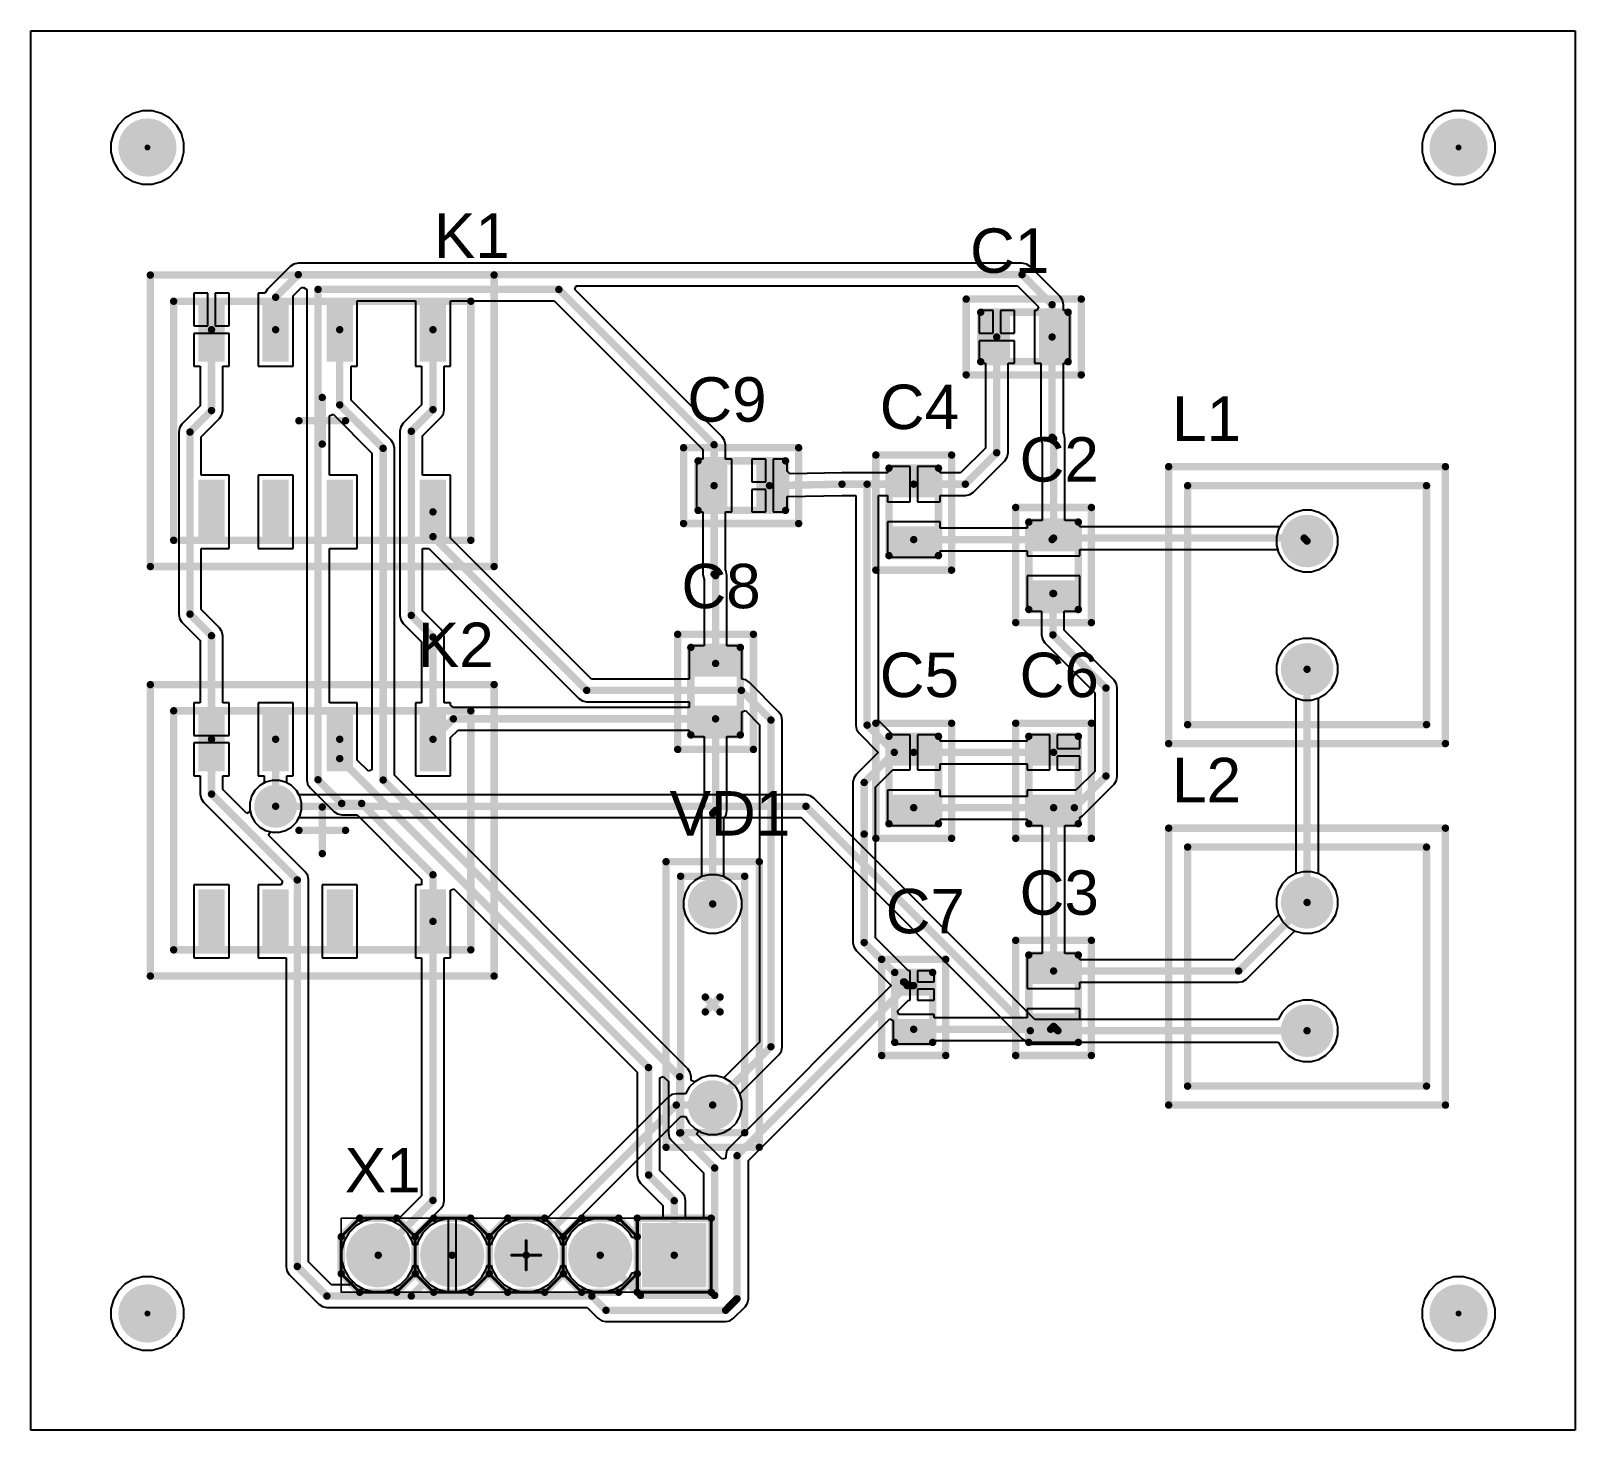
# Model space of a CAD drawing. Header units: millimetres. Extents: x 0 to 53, y 0 to 48.
import ezdxf

# ---------------------------------------------------------------- set-up
doc = ezdxf.new("R2010")
doc.units = ezdxf.units.MM
for name, color, linetype in [('BottomLayer', 5, 'Continuous'), ('BottomSolder', 6, 'Continuous'), ('Mechanical1', 6, 'Continuous'), ('Mechanical15', 56, 'Continuous'), ('MultiLayer', 9, 'Continuous'), ('PadHoleLayer', 156, 'Continuous'), ('TopLayer', 1, 'Continuous'), ('TopOverlay', 2, 'Continuous'), ('TopPaste', 8, 'Continuous'), ('TopSolder', 216, 'Continuous'), ('ViaHoleLayer', 16, 'Continuous')]:
    doc.layers.add(name, color=color, linetype=linetype)
doc.styles.add('Arial', font='', dxfattribs={"height": 0.2})
doc.styles.get('Arial').set_extended_font_data('Arial')

msp = doc.modelspace()

# ---------------------------------------------------------------- texts
at = {"layer": 'TopOverlay', "style": 'Arial'}
for s, p in [('K1', (13.832, 40.212)), ('C1', (32.233, 39.7)), ('C9', (22.53, 34.595)), ('C4', (29.134, 34.341)), ('L1', (39.167, 33.934)), ('C2', (33.934, 32.537)), ('C8', (22.327, 28.194)), ('K2', (13.283, 26.176)), ('C5', (29.134, 25.146)), ('C6', (33.934, 25.146)), ('L2', (39.167, 21.539)), ('VD1', (21.92, 20.396)), ('C3', (33.934, 17.678)), ('C7', (29.337, 17.043)), ('X1', (10.77, 8.153))]:
    msp.add_text(s, height=1.524, dxfattribs=at).set_placement(p)

# ---------------------------------------------------------------- blocks, each defined once
blk = doc.blocks.new('__________5_____1')
at = {"layer": 'BottomLayer'}
blk.add_hatch(color=5, dxfattribs=at).paths.add_polyline_path([(-6.08, 1), (-4.08, 1), (-4.08, -1), (-6.08, -1)])
h = blk.add_hatch(color=5, dxfattribs=at)
edge = h.paths.add_edge_path()
edge.add_arc((-2.54, 0), 1, 0, 360)
h = blk.add_hatch(color=5, dxfattribs=at)
edge = h.paths.add_edge_path()
edge.add_arc((0, 0), 1, 0, 360)
h = blk.add_hatch(color=5, dxfattribs=at)
edge = h.paths.add_edge_path()
edge.add_arc((2.54, 0), 1, 0, 360)
h = blk.add_hatch(color=5, dxfattribs=at)
edge = h.paths.add_edge_path()
edge.add_arc((5.08, 0), 1, 0, 360)
at = {"layer": 'BottomSolder'}
blk.add_hatch(color=6, dxfattribs=at).paths.add_polyline_path([(-6.182, 1.102), (-3.978, 1.102), (-3.978, -1.102), (-6.182, -1.102)])
h = blk.add_hatch(color=6, dxfattribs=at)
edge = h.paths.add_edge_path()
edge.add_arc((-2.54, 0), 1.102, 0, 360)
h = blk.add_hatch(color=6, dxfattribs=at)
edge = h.paths.add_edge_path()
edge.add_arc((0, 0), 1.102, 0, 360)
h = blk.add_hatch(color=6, dxfattribs=at)
edge = h.paths.add_edge_path()
edge.add_arc((2.54, 0), 1.102, 0, 360)
h = blk.add_hatch(color=6, dxfattribs=at)
edge = h.paths.add_edge_path()
edge.add_arc((5.08, 0), 1.102, 0, 360)
at = {"layer": 'MultiLayer'}
blk.add_hatch(color=9, dxfattribs=at).paths.add_polyline_path([(-6.08, 1), (-4.08, 1), (-4.08, -1), (-6.08, -1)])
h = blk.add_hatch(color=9, dxfattribs=at)
edge = h.paths.add_edge_path()
edge.add_arc((-2.54, 0), 1, 0, 360)
h = blk.add_hatch(color=9, dxfattribs=at)
edge = h.paths.add_edge_path()
edge.add_arc((0, 0), 1, 0, 360)
h = blk.add_hatch(color=9, dxfattribs=at)
edge = h.paths.add_edge_path()
edge.add_arc((2.54, 0), 1, 0, 360)
h = blk.add_hatch(color=9, dxfattribs=at)
edge = h.paths.add_edge_path()
edge.add_arc((5.08, 0), 1, 0, 360)
at = {"layer": 'PadHoleLayer'}
h = blk.add_hatch(color=156, dxfattribs=at)
edge = h.paths.add_edge_path()
edge.add_arc((-5.08, 0), 0.55, 0, 360)
h = blk.add_hatch(color=156, dxfattribs=at)
edge = h.paths.add_edge_path()
edge.add_arc((-2.54, 0), 0.55, 0, 360)
h = blk.add_hatch(color=156, dxfattribs=at)
edge = h.paths.add_edge_path()
edge.add_arc((0, 0), 0.55, 0, 360)
h = blk.add_hatch(color=156, dxfattribs=at)
edge = h.paths.add_edge_path()
edge.add_arc((2.54, 0), 0.55, 0, 360)
h = blk.add_hatch(color=156, dxfattribs=at)
edge = h.paths.add_edge_path()
edge.add_arc((5.08, 0), 0.55, 0, 360)
at = {"layer": 'TopLayer'}
blk.add_hatch(color=1, dxfattribs=at).paths.add_polyline_path([(-6.08, 1), (-4.08, 1), (-4.08, -1), (-6.08, -1)])
h = blk.add_hatch(color=1, dxfattribs=at)
edge = h.paths.add_edge_path()
edge.add_arc((-2.54, 0), 1, 0, 360)
h = blk.add_hatch(color=1, dxfattribs=at)
edge = h.paths.add_edge_path()
edge.add_arc((0, 0), 1, 0, 360)
h = blk.add_hatch(color=1, dxfattribs=at)
edge = h.paths.add_edge_path()
edge.add_arc((2.54, 0), 1, 0, 360)
h = blk.add_hatch(color=1, dxfattribs=at)
edge = h.paths.add_edge_path()
edge.add_arc((5.08, 0), 1, 0, 360)
at = {"layer": 'TopSolder'}
blk.add_hatch(color=216, dxfattribs=at).paths.add_polyline_path([(-6.182, 1.102), (-3.978, 1.102), (-3.978, -1.102), (-6.182, -1.102)])
h = blk.add_hatch(color=216, dxfattribs=at)
edge = h.paths.add_edge_path()
edge.add_arc((-2.54, 0), 1.102, 0, 360)
h = blk.add_hatch(color=216, dxfattribs=at)
edge = h.paths.add_edge_path()
edge.add_arc((0, 0), 1.102, 0, 360)
h = blk.add_hatch(color=216, dxfattribs=at)
edge = h.paths.add_edge_path()
edge.add_arc((2.54, 0), 1.102, 0, 360)
h = blk.add_hatch(color=216, dxfattribs=at)
edge = h.paths.add_edge_path()
edge.add_arc((5.08, 0), 1.102, 0, 360)
at = {"layer": 'Mechanical1', "const_width": 0.1}
for points in [[(-6.35, 1.27), (-6.35, -1.27)], [(-3.81, 1.27), (-6.35, 1.27)], [(-3.175, 1.27), (-3.81, 0.635)], [(-3.81, 1.27), (-3.81, -1.27)], [(-1.905, 1.27), (-3.175, 1.27)], [(-1.27, 0.635), (-1.905, 1.27)], [(-0.635, 1.27), (-1.27, 0.635)], [(0.635, 1.27), (-0.635, 1.27)], [(1.27, 0.635), (0.635, 1.27)], [(1.905, 1.27), (1.27, 0.635)], [(3.175, 1.27), (1.905, 1.27)], [(3.81, 0.635), (3.175, 1.27)], [(4.445, 1.27), (3.81, 0.635)], [(5.715, 1.27), (4.445, 1.27)], [(6.35, 0.635), (5.715, 1.27)], [(-1.27, 0.635), (-1.27, -0.635)], [(1.27, 0.635), (1.27, -0.635)], [(3.81, 0.635), (3.81, -0.635)], [(6.35, 0.635), (6.35, -0.635)], [(-3.175, -1.27), (-3.81, -0.635)], [(-1.27, -0.635), (-1.905, -1.27)], [(-0.635, -1.27), (-1.27, -0.635)], [(1.27, -0.635), (0.635, -1.27)], [(1.905, -1.27), (1.27, -0.635)], [(3.81, -0.635), (3.175, -1.27)], [(4.445, -1.27), (3.81, -0.635)], [(6.35, -0.635), (5.715, -1.27)], [(-3.81, -1.27), (-6.35, -1.27)], [(-1.905, -1.27), (-3.175, -1.27)], [(0.635, -1.27), (-0.635, -1.27)], [(3.175, -1.27), (1.905, -1.27)], [(5.715, -1.27), (4.445, -1.27)]]:
    blk.add_lwpolyline(points, dxfattribs=at)
at = {"layer": 'Mechanical1', "const_width": 0.05}
for points in [[(-6.375, 1.27, 1), (-6.325, 1.27, 1)], [(-6.375, 1.27, 1), (-6.325, 1.27, 1)], [(-3.835, 1.27, 1), (-3.785, 1.27, 1)], [(-3.835, 1.27, 1), (-3.785, 1.27, 1)], [(-3.2, 1.27, 1), (-3.15, 1.27, 1)], [(-3.2, 1.27, 1), (-3.15, 1.27, 1)], [(-1.93, 1.27, 1), (-1.88, 1.27, 1)], [(-1.93, 1.27, 1), (-1.88, 1.27, 1)], [(-0.66, 1.27, 1), (-0.61, 1.27, 1)], [(-0.66, 1.27, 1), (-0.61, 1.27, 1)], [(0.61, 1.27, 1), (0.66, 1.27, 1)], [(0.61, 1.27, 1), (0.66, 1.27, 1)], [(1.88, 1.27, 1), (1.93, 1.27, 1)], [(1.88, 1.27, 1), (1.93, 1.27, 1)], [(3.15, 1.27, 1), (3.2, 1.27, 1)], [(3.15, 1.27, 1), (3.2, 1.27, 1)], [(4.42, 1.27, 1), (4.47, 1.27, 1)], [(4.42, 1.27, 1), (4.47, 1.27, 1)], [(5.69, 1.27, 1), (5.74, 1.27, 1)], [(5.69, 1.27, 1), (5.74, 1.27, 1)], [(-3.835, 0.635, 1), (-3.785, 0.635, 1)], [(-1.295, 0.635, 1), (-1.245, 0.635, 1)], [(-1.295, 0.635, 1), (-1.245, 0.635, 1)], [(-1.295, 0.635, 1), (-1.245, 0.635, 1)], [(1.245, 0.635, 1), (1.295, 0.635, 1)], [(1.245, 0.635, 1), (1.295, 0.635, 1)], [(1.245, 0.635, 1), (1.295, 0.635, 1)], [(3.785, 0.635, 1), (3.835, 0.635, 1)], [(3.785, 0.635, 1), (3.835, 0.635, 1)], [(3.785, 0.635, 1), (3.835, 0.635, 1)], [(6.325, 0.635, 1), (6.375, 0.635, 1)], [(6.325, 0.635, 1), (6.375, 0.635, 1)], [(-3.835, -0.635, 1), (-3.785, -0.635, 1)], [(-1.295, -0.635, 1), (-1.245, -0.635, 1)], [(-1.295, -0.635, 1), (-1.245, -0.635, 1)], [(-1.295, -0.635, 1), (-1.245, -0.635, 1)], [(1.245, -0.635, 1), (1.295, -0.635, 1)], [(1.245, -0.635, 1), (1.295, -0.635, 1)], [(1.245, -0.635, 1), (1.295, -0.635, 1)], [(3.785, -0.635, 1), (3.835, -0.635, 1)], [(3.785, -0.635, 1), (3.835, -0.635, 1)], [(3.785, -0.635, 1), (3.835, -0.635, 1)], [(6.325, -0.635, 1), (6.375, -0.635, 1)], [(6.325, -0.635, 1), (6.375, -0.635, 1)], [(-6.375, -1.27, 1), (-6.325, -1.27, 1)], [(-6.375, -1.27, 1), (-6.325, -1.27, 1)], [(-3.835, -1.27, 1), (-3.785, -1.27, 1)], [(-3.835, -1.27, 1), (-3.785, -1.27, 1)], [(-3.2, -1.27, 1), (-3.15, -1.27, 1)], [(-3.2, -1.27, 1), (-3.15, -1.27, 1)], [(-1.93, -1.27, 1), (-1.88, -1.27, 1)], [(-1.93, -1.27, 1), (-1.88, -1.27, 1)], [(-0.66, -1.27, 1), (-0.61, -1.27, 1)], [(-0.66, -1.27, 1), (-0.61, -1.27, 1)], [(0.61, -1.27, 1), (0.66, -1.27, 1)], [(0.61, -1.27, 1), (0.66, -1.27, 1)], [(1.88, -1.27, 1), (1.93, -1.27, 1)], [(1.88, -1.27, 1), (1.93, -1.27, 1)], [(3.15, -1.27, 1), (3.2, -1.27, 1)], [(3.15, -1.27, 1), (3.2, -1.27, 1)], [(4.42, -1.27, 1), (4.47, -1.27, 1)], [(4.42, -1.27, 1), (4.47, -1.27, 1)], [(5.69, -1.27, 1), (5.74, -1.27, 1)], [(5.69, -1.27, 1), (5.74, -1.27, 1)]]:
    blk.add_lwpolyline(points, format="xyb", close=True, dxfattribs=at)
at = {"layer": 'Mechanical15'}
for points, const_width in [([(6.35, 1.27), (-6.35, 1.27)], 0.05), ([(-6.35, 1.27), (-6.35, -1.27)], 0.05), ([(6.35, 1.27), (6.35, -1.27)], 0.05), ([(0, 0.5), (0, -0.5)], 0.1), ([(0.5, 0), (-0.5, 0)], 0.1), ([(6.35, -1.27), (-6.35, -1.27)], 0.05)]:
    blk.add_lwpolyline(points, dxfattribs=dict(at, const_width=const_width))
for points, const_width in [([(-6.363, 1.27, 1), (-6.338, 1.27, 1)], 0.025), ([(-6.363, 1.27, 1), (-6.338, 1.27, 1)], 0.025), ([(6.337, 1.27, 1), (6.362, 1.27, 1)], 0.025), ([(6.337, 1.27, 1), (6.362, 1.27, 1)], 0.025), ([(-0.025, 0.5, 1), (0.025, 0.5, 1)], 0.05), ([(-0.525, 0, 1), (-0.475, 0, 1)], 0.05), ([(0.475, 0, 1), (0.525, 0, 1)], 0.05), ([(-0.025, -0.5, 1), (0.025, -0.5, 1)], 0.05), ([(-6.363, -1.27, 1), (-6.338, -1.27, 1)], 0.025), ([(-6.363, -1.27, 1), (-6.338, -1.27, 1)], 0.025), ([(6.337, -1.27, 1), (6.362, -1.27, 1)], 0.025), ([(6.337, -1.27, 1), (6.362, -1.27, 1)], 0.025)]:
    blk.add_lwpolyline(points, format="xyb", close=True, dxfattribs=dict(at, const_width=const_width))
at = {"layer": 'TopOverlay', "const_width": 0.254}
for points in [[(-3.81, 1.27), (-6.35, 1.27)], [(-6.35, 1.27), (-6.35, -1.27)], [(-3.81, 1.27), (-3.81, -1.27)], [(-3.175, 1.27), (-3.81, 0.635)], [(-1.905, 1.27), (-3.175, 1.27)], [(-1.27, 0.635), (-1.905, 1.27)], [(-0.635, 1.27), (-1.27, 0.635)], [(0.635, 1.27), (-0.635, 1.27)], [(1.27, 0.635), (0.635, 1.27)], [(1.905, 1.27), (1.27, 0.635)], [(3.175, 1.27), (1.905, 1.27)], [(3.81, 0.635), (3.175, 1.27)], [(4.445, 1.27), (3.81, 0.635)], [(5.715, 1.27), (4.445, 1.27)], [(6.35, 0.635), (5.715, 1.27)], [(-1.27, 0.635), (-1.27, -0.635)], [(1.27, 0.635), (1.27, -0.635)], [(3.81, 0.635), (3.81, -0.635)], [(6.35, 0.635), (6.35, -0.635)], [(-3.175, -1.27), (-3.81, -0.635)], [(-1.27, -0.635), (-1.905, -1.27)], [(-0.635, -1.27), (-1.27, -0.635)], [(1.27, -0.635), (0.635, -1.27)], [(1.905, -1.27), (1.27, -0.635)], [(3.81, -0.635), (3.175, -1.27)], [(4.445, -1.27), (3.81, -0.635)], [(6.35, -0.635), (5.715, -1.27)], [(-3.81, -1.27), (-6.35, -1.27)], [(-1.905, -1.27), (-3.175, -1.27)], [(0.635, -1.27), (-0.635, -1.27)], [(3.175, -1.27), (1.905, -1.27)], [(5.715, -1.27), (4.445, -1.27)]]:
    blk.add_lwpolyline(points, dxfattribs=at)
at = {"layer": 'TopOverlay', "const_width": 0.127}
for points in [[(-6.414, 1.27, 1), (-6.287, 1.27, 1)], [(-6.414, 1.27, 1), (-6.287, 1.27, 1)], [(-3.874, 1.27, 1), (-3.747, 1.27, 1)], [(-3.874, 1.27, 1), (-3.747, 1.27, 1)], [(-3.239, 1.27, 1), (-3.112, 1.27, 1)], [(-3.239, 1.27, 1), (-3.112, 1.27, 1)], [(-1.969, 1.27, 1), (-1.842, 1.27, 1)], [(-1.969, 1.27, 1), (-1.842, 1.27, 1)], [(-0.699, 1.27, 1), (-0.572, 1.27, 1)], [(-0.699, 1.27, 1), (-0.572, 1.27, 1)], [(0.571, 1.27, 1), (0.698, 1.27, 1)], [(0.571, 1.27, 1), (0.698, 1.27, 1)], [(1.841, 1.27, 1), (1.968, 1.27, 1)], [(1.841, 1.27, 1), (1.968, 1.27, 1)], [(3.111, 1.27, 1), (3.238, 1.27, 1)], [(3.111, 1.27, 1), (3.238, 1.27, 1)], [(4.381, 1.27, 1), (4.508, 1.27, 1)], [(4.381, 1.27, 1), (4.508, 1.27, 1)], [(5.651, 1.27, 1), (5.778, 1.27, 1)], [(5.651, 1.27, 1), (5.778, 1.27, 1)], [(-3.874, 0.635, 1), (-3.747, 0.635, 1)], [(-1.334, 0.635, 1), (-1.207, 0.635, 1)], [(-1.334, 0.635, 1), (-1.207, 0.635, 1)], [(-1.334, 0.635, 1), (-1.207, 0.635, 1)], [(1.206, 0.635, 1), (1.333, 0.635, 1)], [(1.206, 0.635, 1), (1.333, 0.635, 1)], [(1.206, 0.635, 1), (1.333, 0.635, 1)], [(3.746, 0.635, 1), (3.873, 0.635, 1)], [(3.746, 0.635, 1), (3.873, 0.635, 1)], [(3.746, 0.635, 1), (3.873, 0.635, 1)], [(6.286, 0.635, 1), (6.413, 0.635, 1)], [(6.286, 0.635, 1), (6.413, 0.635, 1)], [(-3.874, -0.635, 1), (-3.747, -0.635, 1)], [(-1.334, -0.635, 1), (-1.207, -0.635, 1)], [(-1.334, -0.635, 1), (-1.207, -0.635, 1)], [(-1.334, -0.635, 1), (-1.207, -0.635, 1)], [(1.206, -0.635, 1), (1.333, -0.635, 1)], [(1.206, -0.635, 1), (1.333, -0.635, 1)], [(1.206, -0.635, 1), (1.333, -0.635, 1)], [(3.746, -0.635, 1), (3.873, -0.635, 1)], [(3.746, -0.635, 1), (3.873, -0.635, 1)], [(3.746, -0.635, 1), (3.873, -0.635, 1)], [(6.286, -0.635, 1), (6.413, -0.635, 1)], [(6.286, -0.635, 1), (6.413, -0.635, 1)], [(-6.414, -1.27, 1), (-6.287, -1.27, 1)], [(-6.414, -1.27, 1), (-6.287, -1.27, 1)], [(-3.874, -1.27, 1), (-3.747, -1.27, 1)], [(-3.874, -1.27, 1), (-3.747, -1.27, 1)], [(-3.239, -1.27, 1), (-3.112, -1.27, 1)], [(-3.239, -1.27, 1), (-3.112, -1.27, 1)], [(-1.969, -1.27, 1), (-1.842, -1.27, 1)], [(-1.969, -1.27, 1), (-1.842, -1.27, 1)], [(-0.699, -1.27, 1), (-0.572, -1.27, 1)], [(-0.699, -1.27, 1), (-0.572, -1.27, 1)], [(0.571, -1.27, 1), (0.698, -1.27, 1)], [(0.571, -1.27, 1), (0.698, -1.27, 1)], [(1.841, -1.27, 1), (1.968, -1.27, 1)], [(1.841, -1.27, 1), (1.968, -1.27, 1)], [(3.111, -1.27, 1), (3.238, -1.27, 1)], [(3.111, -1.27, 1), (3.238, -1.27, 1)], [(4.381, -1.27, 1), (4.508, -1.27, 1)], [(4.381, -1.27, 1), (4.508, -1.27, 1)], [(5.651, -1.27, 1), (5.778, -1.27, 1)], [(5.651, -1.27, 1), (5.778, -1.27, 1)]]:
    blk.add_lwpolyline(points, format="xyb", close=True, dxfattribs=at)
blk = doc.blocks.new('DIODE_DO41_2')
at = {"layer": 'BottomLayer'}
h = blk.add_hatch(color=5, dxfattribs=at)
edge = h.paths.add_edge_path()
edge.add_arc((-3.45, 0), 0.75, 0, 360)
h = blk.add_hatch(color=5, dxfattribs=at)
edge = h.paths.add_edge_path()
edge.add_arc((3.45, 0), 0.75, 0, 360)
at = {"layer": 'BottomSolder'}
h = blk.add_hatch(color=6, dxfattribs=at)
edge = h.paths.add_edge_path()
edge.add_arc((-3.45, 0), 0.852, 0, 360)
h = blk.add_hatch(color=6, dxfattribs=at)
edge = h.paths.add_edge_path()
edge.add_arc((3.45, 0), 0.852, 0, 360)
at = {"layer": 'MultiLayer'}
h = blk.add_hatch(color=9, dxfattribs=at)
edge = h.paths.add_edge_path()
edge.add_arc((-3.45, 0), 0.75, 0, 360)
h = blk.add_hatch(color=9, dxfattribs=at)
edge = h.paths.add_edge_path()
edge.add_arc((3.45, 0), 0.75, 0, 360)
at = {"layer": 'PadHoleLayer'}
h = blk.add_hatch(color=156, dxfattribs=at)
edge = h.paths.add_edge_path()
edge.add_arc((-3.45, 0), 0.4, 0, 360)
h = blk.add_hatch(color=156, dxfattribs=at)
edge = h.paths.add_edge_path()
edge.add_arc((3.45, 0), 0.4, 0, 360)
at = {"layer": 'TopLayer'}
h = blk.add_hatch(color=1, dxfattribs=at)
edge = h.paths.add_edge_path()
edge.add_arc((-3.45, 0), 0.75, 0, 360)
h = blk.add_hatch(color=1, dxfattribs=at)
edge = h.paths.add_edge_path()
edge.add_arc((3.45, 0), 0.75, 0, 360)
at = {"layer": 'TopSolder'}
h = blk.add_hatch(color=216, dxfattribs=at)
edge = h.paths.add_edge_path()
edge.add_arc((-3.45, 0), 0.852, 0, 360)
h = blk.add_hatch(color=216, dxfattribs=at)
edge = h.paths.add_edge_path()
edge.add_arc((3.45, 0), 0.852, 0, 360)
at = {"layer": 'Mechanical1', "const_width": 0.254}
for points in [[(4.4, 1.1), (-4.4, 1.1)], [(-4.4, -1.1), (-4.4, 1.1)], [(4.4, -1.1), (4.4, 1.1)], [(4.4, -1.1), (-4.4, -1.1)]]:
    blk.add_lwpolyline(points, dxfattribs=at)
at = {"layer": 'Mechanical1', "const_width": 0.127}
for points in [[(-4.464, 1.1, 1), (-4.337, 1.1, 1)], [(-4.464, 1.1, 1), (-4.337, 1.1, 1)], [(4.337, 1.1, 1), (4.464, 1.1, 1)], [(4.337, 1.1, 1), (4.464, 1.1, 1)], [(-4.464, -1.1, 1), (-4.337, -1.1, 1)], [(-4.464, -1.1, 1), (-4.337, -1.1, 1)], [(4.337, -1.1, 1), (4.464, -1.1, 1)], [(4.337, -1.1, 1), (4.464, -1.1, 1)]]:
    blk.add_lwpolyline(points, format="xyb", close=True, dxfattribs=at)
at = {"layer": 'Mechanical15', "const_width": 0.254}
for points in [[(4.9, 1.6), (-4.9, 1.6)], [(-4.9, -1.6), (-4.9, 1.6)], [(4.9, -1.6), (4.9, 1.6)], [(0.254, -0.254), (-0.254, 0.254)], [(-0.254, -0.254), (0.254, 0.254)], [(4.9, -1.6), (-4.9, -1.6)]]:
    blk.add_lwpolyline(points, dxfattribs=at)
at = {"layer": 'Mechanical15', "const_width": 0.127}
for points in [[(-4.963, 1.6, 1), (-4.836, 1.6, 1)], [(-4.963, 1.6, 1), (-4.836, 1.6, 1)], [(4.836, 1.6, 1), (4.963, 1.6, 1)], [(4.836, 1.6, 1), (4.963, 1.6, 1)], [(-0.318, 0.254, 1), (-0.191, 0.254, 1)], [(0.19, 0.254, 1), (0.317, 0.254, 1)], [(-0.318, -0.254, 1), (-0.191, -0.254, 1)], [(0.19, -0.254, 1), (0.317, -0.254, 1)], [(-4.963, -1.6, 1), (-4.836, -1.6, 1)], [(-4.963, -1.6, 1), (-4.836, -1.6, 1)], [(4.836, -1.6, 1), (4.963, -1.6, 1)], [(4.836, -1.6, 1), (4.963, -1.6, 1)]]:
    blk.add_lwpolyline(points, format="xyb", close=True, dxfattribs=at)
at = {"layer": 'TopOverlay', "const_width": 0.254}
for points in [[(-4.4, -1.1), (-4.4, 1.1)], [(4.4, 1.1), (-4.4, 1.1)], [(4.4, -1.1), (4.4, 1.1)], [(4.4, -1.1), (-4.4, -1.1)]]:
    blk.add_lwpolyline(points, dxfattribs=at)
at = {"layer": 'TopOverlay', "const_width": 0.127}
for points in [[(-4.464, 1.1, 1), (-4.337, 1.1, 1)], [(-4.464, 1.1, 1), (-4.337, 1.1, 1)], [(4.337, 1.1, 1), (4.464, 1.1, 1)], [(4.337, 1.1, 1), (4.464, 1.1, 1)], [(-4.464, -1.1, 1), (-4.337, -1.1, 1)], [(-4.464, -1.1, 1), (-4.337, -1.1, 1)], [(4.337, -1.1, 1), (4.464, -1.1, 1)], [(4.337, -1.1, 1), (4.464, -1.1, 1)]]:
    blk.add_lwpolyline(points, format="xyb", close=True, dxfattribs=at)
blk = doc.blocks.new('_________0810_3')
at = {"layer": 'BottomLayer'}
h = blk.add_hatch(color=5, dxfattribs=at)
edge = h.paths.add_edge_path()
edge.add_arc((-2.2, 0), 0.8, 0, 360)
h = blk.add_hatch(color=5, dxfattribs=at)
edge = h.paths.add_edge_path()
edge.add_arc((2.2, 0), 0.8, 0, 360)
at = {"layer": 'BottomSolder'}
h = blk.add_hatch(color=6, dxfattribs=at)
edge = h.paths.add_edge_path()
edge.add_arc((-2.2, 0), 0.902, 0, 360)
h = blk.add_hatch(color=6, dxfattribs=at)
edge = h.paths.add_edge_path()
edge.add_arc((2.2, 0), 0.902, 0, 360)
at = {"layer": 'MultiLayer'}
h = blk.add_hatch(color=9, dxfattribs=at)
edge = h.paths.add_edge_path()
edge.add_arc((-2.2, 0), 0.8, 0, 360)
h = blk.add_hatch(color=9, dxfattribs=at)
edge = h.paths.add_edge_path()
edge.add_arc((2.2, 0), 0.8, 0, 360)
at = {"layer": 'PadHoleLayer'}
h = blk.add_hatch(color=156, dxfattribs=at)
edge = h.paths.add_edge_path()
edge.add_arc((-2.2, 0), 0.4, 0, 360)
h = blk.add_hatch(color=156, dxfattribs=at)
edge = h.paths.add_edge_path()
edge.add_arc((2.2, 0), 0.4, 0, 360)
at = {"layer": 'TopLayer'}
h = blk.add_hatch(color=1, dxfattribs=at)
edge = h.paths.add_edge_path()
edge.add_arc((-2.2, 0), 0.8, 0, 360)
h = blk.add_hatch(color=1, dxfattribs=at)
edge = h.paths.add_edge_path()
edge.add_arc((2.2, 0), 0.8, 0, 360)
at = {"layer": 'TopSolder'}
h = blk.add_hatch(color=216, dxfattribs=at)
edge = h.paths.add_edge_path()
edge.add_arc((-2.2, 0), 0.902, 0, 360)
h = blk.add_hatch(color=216, dxfattribs=at)
edge = h.paths.add_edge_path()
edge.add_arc((2.2, 0), 0.902, 0, 360)
at = {"layer": 'Mechanical1', "const_width": 0.254}
for points in [[(-4.1, -4.1), (-4.1, 4.1)], [(4.1, 4.1), (-4.1, 4.1)], [(4.1, -4.1), (4.1, 4.1)], [(4.1, -4.1), (-4.1, -4.1)]]:
    blk.add_lwpolyline(points, dxfattribs=at)
at = {"layer": 'Mechanical1', "const_width": 0.127}
for points in [[(-4.164, 4.1, 1), (-4.037, 4.1, 1)], [(-4.164, 4.1, 1), (-4.037, 4.1, 1)], [(4.037, 4.1, 1), (4.164, 4.1, 1)], [(4.037, 4.1, 1), (4.164, 4.1, 1)], [(-4.164, -4.1, 1), (-4.037, -4.1, 1)], [(-4.164, -4.1, 1), (-4.037, -4.1, 1)], [(4.037, -4.1, 1), (4.164, -4.1, 1)], [(4.037, -4.1, 1), (4.164, -4.1, 1)]]:
    blk.add_lwpolyline(points, format="xyb", close=True, dxfattribs=at)
at = {"layer": 'Mechanical15', "const_width": 0.254}
for points in [[(-4.75, -4.75), (-4.75, 4.75)], [(4.75, 4.75), (-4.75, 4.75)], [(4.75, -4.75), (4.75, 4.75)], [(4.75, -4.75), (-4.75, -4.75)]]:
    blk.add_lwpolyline(points, dxfattribs=at)
at = {"layer": 'Mechanical15', "const_width": 0.127}
for points in [[(-4.813, 4.75, 1), (-4.686, 4.75, 1)], [(-4.813, 4.75, 1), (-4.686, 4.75, 1)], [(4.687, 4.75, 1), (4.814, 4.75, 1)], [(4.687, 4.75, 1), (4.814, 4.75, 1)], [(-4.813, -4.75, 1), (-4.686, -4.75, 1)], [(-4.813, -4.75, 1), (-4.686, -4.75, 1)], [(4.687, -4.75, 1), (4.814, -4.75, 1)], [(4.687, -4.75, 1), (4.814, -4.75, 1)]]:
    blk.add_lwpolyline(points, format="xyb", close=True, dxfattribs=at)
at = {"layer": 'TopOverlay', "const_width": 0.254}
for points in [[(-4.1, -4.1), (-4.1, 4.1)], [(4.1, 4.1), (-4.1, 4.1)], [(4.1, -4.1), (4.1, 4.1)], [(4.1, -4.1), (-4.1, -4.1)]]:
    blk.add_lwpolyline(points, dxfattribs=at)
at = {"layer": 'TopOverlay', "const_width": 0.127}
for points in [[(-4.164, 4.1, 1), (-4.037, 4.1, 1)], [(-4.164, 4.1, 1), (-4.037, 4.1, 1)], [(4.037, 4.1, 1), (4.164, 4.1, 1)], [(4.037, 4.1, 1), (4.164, 4.1, 1)], [(-4.164, -4.1, 1), (-4.037, -4.1, 1)], [(-4.164, -4.1, 1), (-4.037, -4.1, 1)], [(4.037, -4.1, 1), (4.164, -4.1, 1)], [(4.037, -4.1, 1), (4.164, -4.1, 1)]]:
    blk.add_lwpolyline(points, format="xyb", close=True, dxfattribs=at)
blk = doc.blocks.new('_________0810_4')
at = {"layer": 'BottomLayer'}
h = blk.add_hatch(color=5, dxfattribs=at)
edge = h.paths.add_edge_path()
edge.add_arc((-2.2, 0), 0.8, 0, 360)
h = blk.add_hatch(color=5, dxfattribs=at)
edge = h.paths.add_edge_path()
edge.add_arc((2.2, 0), 0.8, 0, 360)
at = {"layer": 'BottomSolder'}
h = blk.add_hatch(color=6, dxfattribs=at)
edge = h.paths.add_edge_path()
edge.add_arc((-2.2, 0), 0.902, 0, 360)
h = blk.add_hatch(color=6, dxfattribs=at)
edge = h.paths.add_edge_path()
edge.add_arc((2.2, 0), 0.902, 0, 360)
at = {"layer": 'MultiLayer'}
h = blk.add_hatch(color=9, dxfattribs=at)
edge = h.paths.add_edge_path()
edge.add_arc((-2.2, 0), 0.8, 0, 360)
h = blk.add_hatch(color=9, dxfattribs=at)
edge = h.paths.add_edge_path()
edge.add_arc((2.2, 0), 0.8, 0, 360)
at = {"layer": 'PadHoleLayer'}
h = blk.add_hatch(color=156, dxfattribs=at)
edge = h.paths.add_edge_path()
edge.add_arc((-2.2, 0), 0.4, 0, 360)
h = blk.add_hatch(color=156, dxfattribs=at)
edge = h.paths.add_edge_path()
edge.add_arc((2.2, 0), 0.4, 0, 360)
at = {"layer": 'TopLayer'}
h = blk.add_hatch(color=1, dxfattribs=at)
edge = h.paths.add_edge_path()
edge.add_arc((-2.2, 0), 0.8, 0, 360)
h = blk.add_hatch(color=1, dxfattribs=at)
edge = h.paths.add_edge_path()
edge.add_arc((2.2, 0), 0.8, 0, 360)
at = {"layer": 'TopSolder'}
h = blk.add_hatch(color=216, dxfattribs=at)
edge = h.paths.add_edge_path()
edge.add_arc((-2.2, 0), 0.902, 0, 360)
h = blk.add_hatch(color=216, dxfattribs=at)
edge = h.paths.add_edge_path()
edge.add_arc((2.2, 0), 0.902, 0, 360)
at = {"layer": 'Mechanical1', "const_width": 0.254}
for points in [[(-4.1, -4.1), (-4.1, 4.1)], [(4.1, 4.1), (-4.1, 4.1)], [(4.1, -4.1), (4.1, 4.1)], [(4.1, -4.1), (-4.1, -4.1)]]:
    blk.add_lwpolyline(points, dxfattribs=at)
at = {"layer": 'Mechanical1', "const_width": 0.127}
for points in [[(-4.163, 4.1, 1), (-4.036, 4.1, 1)], [(-4.163, 4.1, 1), (-4.036, 4.1, 1)], [(4.036, 4.1, 1), (4.163, 4.1, 1)], [(4.036, 4.1, 1), (4.163, 4.1, 1)], [(-4.163, -4.1, 1), (-4.036, -4.1, 1)], [(-4.163, -4.1, 1), (-4.036, -4.1, 1)], [(4.036, -4.1, 1), (4.163, -4.1, 1)], [(4.036, -4.1, 1), (4.163, -4.1, 1)]]:
    blk.add_lwpolyline(points, format="xyb", close=True, dxfattribs=at)
at = {"layer": 'Mechanical15', "const_width": 0.254}
for points in [[(-4.75, -4.75), (-4.75, 4.75)], [(4.75, 4.75), (-4.75, 4.75)], [(4.75, -4.75), (4.75, 4.75)], [(4.75, -4.75), (-4.75, -4.75)]]:
    blk.add_lwpolyline(points, dxfattribs=at)
at = {"layer": 'Mechanical15', "const_width": 0.127}
for points in [[(-4.814, 4.75, 1), (-4.687, 4.75, 1)], [(-4.814, 4.75, 1), (-4.687, 4.75, 1)], [(4.686, 4.75, 1), (4.813, 4.75, 1)], [(4.686, 4.75, 1), (4.813, 4.75, 1)], [(-4.814, -4.75, 1), (-4.687, -4.75, 1)], [(-4.814, -4.75, 1), (-4.687, -4.75, 1)], [(4.686, -4.75, 1), (4.813, -4.75, 1)], [(4.686, -4.75, 1), (4.813, -4.75, 1)]]:
    blk.add_lwpolyline(points, format="xyb", close=True, dxfattribs=at)
at = {"layer": 'TopOverlay', "const_width": 0.254}
for points in [[(-4.1, -4.1), (-4.1, 4.1)], [(4.1, 4.1), (-4.1, 4.1)], [(4.1, -4.1), (4.1, 4.1)], [(4.1, -4.1), (-4.1, -4.1)]]:
    blk.add_lwpolyline(points, dxfattribs=at)
at = {"layer": 'TopOverlay', "const_width": 0.127}
for points in [[(-4.163, 4.1, 1), (-4.036, 4.1, 1)], [(-4.163, 4.1, 1), (-4.036, 4.1, 1)], [(4.036, 4.1, 1), (4.163, 4.1, 1)], [(4.036, 4.1, 1), (4.163, 4.1, 1)], [(-4.163, -4.1, 1), (-4.036, -4.1, 1)], [(-4.163, -4.1, 1), (-4.036, -4.1, 1)], [(4.036, -4.1, 1), (4.163, -4.1, 1)], [(4.036, -4.1, 1), (4.163, -4.1, 1)]]:
    blk.add_lwpolyline(points, format="xyb", close=True, dxfattribs=at)
blk = doc.blocks.new('RELAY_IM03GR_5')
at = {"layer": 'TopLayer'}
for points in [[(-4.15, 4.125), (-3.45, 4.125), (-3.45, 2.125), (-4.15, 2.125)], [(-0.95, 4.125), (-0.25, 4.125), (-0.25, 2.125), (-0.95, 2.125)], [(1.25, 4.125), (1.95, 4.125), (1.95, 2.125), (1.25, 2.125)], [(3.45, 4.125), (4.15, 4.125), (4.15, 2.125), (3.45, 2.125)], [(-4.15, -2.125), (-3.45, -2.125), (-3.45, -4.125), (-4.15, -4.125)], [(-0.95, -2.125), (-0.25, -2.125), (-0.25, -4.125), (-0.95, -4.125)], [(1.25, -2.125), (1.95, -2.125), (1.95, -4.125), (1.25, -4.125)], [(3.45, -2.125), (4.15, -2.125), (4.15, -4.125), (3.45, -4.125)]]:
    blk.add_hatch(color=1, dxfattribs=at).paths.add_polyline_path(points)
at = {"layer": 'TopPaste'}
for points in [[(-4.15, 4.125), (-3.45, 4.125), (-3.45, 2.125), (-4.15, 2.125)], [(-0.95, 4.125), (-0.25, 4.125), (-0.25, 2.125), (-0.95, 2.125)], [(1.25, 4.125), (1.95, 4.125), (1.95, 2.125), (1.25, 2.125)], [(3.45, 4.125), (4.15, 4.125), (4.15, 2.125), (3.45, 2.125)], [(-4.15, -2.125), (-3.45, -2.125), (-3.45, -4.125), (-4.15, -4.125)], [(-0.95, -2.125), (-0.25, -2.125), (-0.25, -4.125), (-0.95, -4.125)], [(1.25, -2.125), (1.95, -2.125), (1.95, -4.125), (1.25, -4.125)], [(3.45, -2.125), (4.15, -2.125), (4.15, -4.125), (3.45, -4.125)]]:
    blk.add_hatch(color=8, dxfattribs=at).paths.add_polyline_path(points)
at = {"layer": 'TopSolder'}
for points in [[(-4.252, 4.227), (-3.348, 4.227), (-3.348, 2.023), (-4.252, 2.023)], [(-1.052, 4.227), (-0.148, 4.227), (-0.148, 2.023), (-1.052, 2.023)], [(1.148, 4.227), (2.052, 4.227), (2.052, 2.023), (1.148, 2.023)], [(3.348, 4.227), (4.252, 4.227), (4.252, 2.023), (3.348, 2.023)], [(-4.252, -2.023), (-3.348, -2.023), (-3.348, -4.227), (-4.252, -4.227)], [(-1.052, -2.023), (-0.148, -2.023), (-0.148, -4.227), (-1.052, -4.227)], [(1.148, -2.023), (2.052, -2.023), (2.052, -4.227), (1.148, -4.227)], [(3.348, -2.023), (4.252, -2.023), (4.252, -4.227), (3.348, -4.227)]]:
    blk.add_hatch(color=216, dxfattribs=at).paths.add_polyline_path(points)
at = {"layer": 'Mechanical1', "const_width": 0.254}
for points in [[(-5.1, 4.1), (-5.1, -4.1)], [(5.1, 4.1), (-5.1, 4.1)], [(5.1, 4.1), (5.1, -4.1)], [(5.1, -4.1), (-5.1, -4.1)]]:
    blk.add_lwpolyline(points, dxfattribs=at)
at = {"layer": 'Mechanical1', "const_width": 0.127}
for points in [[(-5.163, 4.1, 1), (-5.036, 4.1, 1)], [(-5.163, 4.1, 1), (-5.036, 4.1, 1)], [(5.036, 4.1, 1), (5.163, 4.1, 1)], [(5.036, 4.1, 1), (5.163, 4.1, 1)], [(-5.163, -4.1, 1), (-5.036, -4.1, 1)], [(-5.163, -4.1, 1), (-5.036, -4.1, 1)], [(5.036, -4.1, 1), (5.163, -4.1, 1)], [(5.036, -4.1, 1), (5.163, -4.1, 1)]]:
    blk.add_lwpolyline(points, format="xyb", close=True, dxfattribs=at)
at = {"layer": 'Mechanical15', "const_width": 0.254}
for points in [[(-5.9, 5), (-5.9, -5)], [(5.9, 5), (-5.9, 5)], [(5.9, 5), (5.9, -5)], [(0, 0.8), (0, -0.8)], [(0.8, 0), (-0.8, 0)], [(5.9, -5), (-5.9, -5)]]:
    blk.add_lwpolyline(points, dxfattribs=at)
at = {"layer": 'Mechanical15', "const_width": 0.127}
for points in [[(-5.963, 5, 1), (-5.836, 5, 1)], [(-5.963, 5, 1), (-5.836, 5, 1)], [(5.836, 5, 1), (5.963, 5, 1)], [(5.836, 5, 1), (5.963, 5, 1)], [(-0.063, 0.8, 1), (0.064, 0.8, 1)], [(-0.863, 0, 1), (-0.736, 0, 1)], [(0.737, 0, 1), (0.864, 0, 1)], [(-0.063, -0.8, 1), (0.064, -0.8, 1)], [(-5.963, -5, 1), (-5.836, -5, 1)], [(-5.963, -5, 1), (-5.836, -5, 1)], [(5.836, -5, 1), (5.963, -5, 1)], [(5.836, -5, 1), (5.963, -5, 1)]]:
    blk.add_lwpolyline(points, format="xyb", close=True, dxfattribs=at)
at = {"layer": 'TopOverlay', "const_width": 0.254}
for points in [[(5.1, 4.1), (-5.1, 4.1)], [(-5.1, 4.1), (-5.1, -4.1)], [(5.1, 4.1), (5.1, -4.1)], [(5.1, -4.1), (-5.1, -4.1)]]:
    blk.add_lwpolyline(points, dxfattribs=at)
at = {"layer": 'TopOverlay', "const_width": 0.127}
for points in [[(-5.163, 4.1, 1), (-5.036, 4.1, 1)], [(-5.163, 4.1, 1), (-5.036, 4.1, 1)], [(5.036, 4.1, 1), (5.163, 4.1, 1)], [(5.036, 4.1, 1), (5.163, 4.1, 1)], [(-5.163, -4.1, 1), (-5.036, -4.1, 1)], [(-5.163, -4.1, 1), (-5.036, -4.1, 1)], [(5.036, -4.1, 1), (5.163, -4.1, 1)], [(5.036, -4.1, 1), (5.163, -4.1, 1)]]:
    blk.add_lwpolyline(points, format="xyb", close=True, dxfattribs=at)
blk = doc.blocks.new('RELAY_IM03GR_6')
at = {"layer": 'TopLayer'}
for points in [[(-4.15, 4.125), (-3.45, 4.125), (-3.45, 2.125), (-4.15, 2.125)], [(-0.95, 4.125), (-0.25, 4.125), (-0.25, 2.125), (-0.95, 2.125)], [(1.25, 4.125), (1.95, 4.125), (1.95, 2.125), (1.25, 2.125)], [(3.45, 4.125), (4.15, 4.125), (4.15, 2.125), (3.45, 2.125)], [(-4.15, -2.125), (-3.45, -2.125), (-3.45, -4.125), (-4.15, -4.125)], [(-0.95, -2.125), (-0.25, -2.125), (-0.25, -4.125), (-0.95, -4.125)], [(1.25, -2.125), (1.95, -2.125), (1.95, -4.125), (1.25, -4.125)], [(3.45, -2.125), (4.15, -2.125), (4.15, -4.125), (3.45, -4.125)]]:
    blk.add_hatch(color=1, dxfattribs=at).paths.add_polyline_path(points)
at = {"layer": 'TopPaste'}
for points in [[(-4.15, 4.125), (-3.45, 4.125), (-3.45, 2.125), (-4.15, 2.125)], [(-0.95, 4.125), (-0.25, 4.125), (-0.25, 2.125), (-0.95, 2.125)], [(1.25, 4.125), (1.95, 4.125), (1.95, 2.125), (1.25, 2.125)], [(3.45, 4.125), (4.15, 4.125), (4.15, 2.125), (3.45, 2.125)], [(-4.15, -2.125), (-3.45, -2.125), (-3.45, -4.125), (-4.15, -4.125)], [(-0.95, -2.125), (-0.25, -2.125), (-0.25, -4.125), (-0.95, -4.125)], [(1.25, -2.125), (1.95, -2.125), (1.95, -4.125), (1.25, -4.125)], [(3.45, -2.125), (4.15, -2.125), (4.15, -4.125), (3.45, -4.125)]]:
    blk.add_hatch(color=8, dxfattribs=at).paths.add_polyline_path(points)
at = {"layer": 'TopSolder'}
for points in [[(-4.252, 4.227), (-3.348, 4.227), (-3.348, 2.023), (-4.252, 2.023)], [(-1.052, 4.227), (-0.148, 4.227), (-0.148, 2.023), (-1.052, 2.023)], [(1.148, 4.227), (2.052, 4.227), (2.052, 2.023), (1.148, 2.023)], [(3.348, 4.227), (4.252, 4.227), (4.252, 2.023), (3.348, 2.023)], [(-4.252, -2.023), (-3.348, -2.023), (-3.348, -4.227), (-4.252, -4.227)], [(-1.052, -2.023), (-0.148, -2.023), (-0.148, -4.227), (-1.052, -4.227)], [(1.148, -2.023), (2.052, -2.023), (2.052, -4.227), (1.148, -4.227)], [(3.348, -2.023), (4.252, -2.023), (4.252, -4.227), (3.348, -4.227)]]:
    blk.add_hatch(color=216, dxfattribs=at).paths.add_polyline_path(points)
at = {"layer": 'Mechanical1', "const_width": 0.254}
for points in [[(-5.1, 4.1), (-5.1, -4.1)], [(5.1, 4.1), (-5.1, 4.1)], [(5.1, 4.1), (5.1, -4.1)], [(5.1, -4.1), (-5.1, -4.1)]]:
    blk.add_lwpolyline(points, dxfattribs=at)
at = {"layer": 'Mechanical1', "const_width": 0.127}
for points in [[(-5.163, 4.1, 1), (-5.036, 4.1, 1)], [(-5.163, 4.1, 1), (-5.036, 4.1, 1)], [(5.036, 4.1, 1), (5.163, 4.1, 1)], [(5.036, 4.1, 1), (5.163, 4.1, 1)], [(-5.163, -4.1, 1), (-5.036, -4.1, 1)], [(-5.163, -4.1, 1), (-5.036, -4.1, 1)], [(5.036, -4.1, 1), (5.163, -4.1, 1)], [(5.036, -4.1, 1), (5.163, -4.1, 1)]]:
    blk.add_lwpolyline(points, format="xyb", close=True, dxfattribs=at)
at = {"layer": 'Mechanical15', "const_width": 0.254}
for points in [[(-5.9, 5), (-5.9, -5)], [(5.9, 5), (-5.9, 5)], [(5.9, 5), (5.9, -5)], [(0, 0.8), (0, -0.8)], [(0.8, 0), (-0.8, 0)], [(5.9, -5), (-5.9, -5)]]:
    blk.add_lwpolyline(points, dxfattribs=at)
at = {"layer": 'Mechanical15', "const_width": 0.127}
for points in [[(-5.963, 5, 1), (-5.836, 5, 1)], [(-5.963, 5, 1), (-5.836, 5, 1)], [(5.836, 5, 1), (5.963, 5, 1)], [(5.836, 5, 1), (5.963, 5, 1)], [(-0.063, 0.8, 1), (0.064, 0.8, 1)], [(-0.863, 0, 1), (-0.736, 0, 1)], [(0.737, 0, 1), (0.864, 0, 1)], [(-0.063, -0.8, 1), (0.064, -0.8, 1)], [(-5.963, -5, 1), (-5.836, -5, 1)], [(-5.963, -5, 1), (-5.836, -5, 1)], [(5.836, -5, 1), (5.963, -5, 1)], [(5.836, -5, 1), (5.963, -5, 1)]]:
    blk.add_lwpolyline(points, format="xyb", close=True, dxfattribs=at)
at = {"layer": 'TopOverlay', "const_width": 0.254}
for points in [[(5.1, 4.1), (-5.1, 4.1)], [(-5.1, 4.1), (-5.1, -4.1)], [(5.1, 4.1), (5.1, -4.1)], [(5.1, -4.1), (-5.1, -4.1)]]:
    blk.add_lwpolyline(points, dxfattribs=at)
at = {"layer": 'TopOverlay', "const_width": 0.127}
for points in [[(-5.163, 4.1, 1), (-5.036, 4.1, 1)], [(-5.163, 4.1, 1), (-5.036, 4.1, 1)], [(5.036, 4.1, 1), (5.163, 4.1, 1)], [(5.036, 4.1, 1), (5.163, 4.1, 1)], [(-5.163, -4.1, 1), (-5.036, -4.1, 1)], [(-5.163, -4.1, 1), (-5.036, -4.1, 1)], [(5.036, -4.1, 1), (5.163, -4.1, 1)], [(5.036, -4.1, 1), (5.163, -4.1, 1)]]:
    blk.add_lwpolyline(points, format="xyb", close=True, dxfattribs=at)
blk = doc.blocks.new('__________0805_7')
at = {"layer": 'TopLayer'}
for points in [[(-1.3, 0.65), (-0.6, 0.65), (-0.6, -0.65), (-1.3, -0.65)], [(0.6, 0.65), (1.3, 0.65), (1.3, -0.65), (0.6, -0.65)]]:
    blk.add_hatch(color=1, dxfattribs=at).paths.add_polyline_path(points)
at = {"layer": 'TopPaste'}
for points in [[(-1.3, 0.65), (-0.6, 0.65), (-0.6, -0.65), (-1.3, -0.65)], [(0.6, 0.65), (1.3, 0.65), (1.3, -0.65), (0.6, -0.65)]]:
    blk.add_hatch(color=8, dxfattribs=at).paths.add_polyline_path(points)
at = {"layer": 'TopSolder'}
for points in [[(-1.402, 0.752), (-0.498, 0.752), (-0.498, -0.752), (-1.402, -0.752)], [(0.498, 0.752), (1.402, 0.752), (1.402, -0.752), (0.498, -0.752)]]:
    blk.add_hatch(color=216, dxfattribs=at).paths.add_polyline_path(points)
at = {"layer": 'Mechanical1', "const_width": 0.254}
for points in [[(-1.5, -0.85), (-1.5, 0.85)], [(-1.5, 0.85), (1.5, 0.85)], [(1.5, -0.85), (1.5, 0.85)], [(-1.5, -0.85), (1.5, -0.85)]]:
    blk.add_lwpolyline(points, dxfattribs=at)
at = {"layer": 'Mechanical1', "const_width": 0.127}
for points in [[(-1.564, 0.85, 1), (-1.437, 0.85, 1)], [(-1.564, 0.85, 1), (-1.437, 0.85, 1)], [(1.437, 0.85, 1), (1.564, 0.85, 1)], [(1.437, 0.85, 1), (1.564, 0.85, 1)], [(-1.564, -0.85, 1), (-1.437, -0.85, 1)], [(-1.564, -0.85, 1), (-1.437, -0.85, 1)], [(1.437, -0.85, 1), (1.564, -0.85, 1)], [(1.437, -0.85, 1), (1.564, -0.85, 1)]]:
    blk.add_lwpolyline(points, format="xyb", close=True, dxfattribs=at)
at = {"layer": 'Mechanical15', "const_width": 0.254}
for points in [[(-2, 1.3), (1.95, 1.3)], [(-2, -1.3), (-2, 1.3)], [(1.95, -1.3), (1.95, 1.3)], [(-2, -1.3), (1.95, -1.3)]]:
    blk.add_lwpolyline(points, dxfattribs=at)
at = {"layer": 'Mechanical15', "const_width": 0.127}
for points in [[(-2.063, 1.3, 1), (-1.936, 1.3, 1)], [(-2.063, 1.3, 1), (-1.936, 1.3, 1)], [(1.887, 1.3, 1), (2.014, 1.3, 1)], [(1.887, 1.3, 1), (2.014, 1.3, 1)], [(-2.063, -1.3, 1), (-1.936, -1.3, 1)], [(-2.063, -1.3, 1), (-1.936, -1.3, 1)], [(1.887, -1.3, 1), (2.014, -1.3, 1)], [(1.887, -1.3, 1), (2.014, -1.3, 1)]]:
    blk.add_lwpolyline(points, format="xyb", close=True, dxfattribs=at)
at = {"layer": 'TopOverlay', "const_width": 0.254}
for points in [[(-1.5, -0.85), (-1.5, 0.85)], [(-1.5, 0.85), (1.5, 0.85)], [(1.5, -0.85), (1.5, 0.85)], [(-1.5, -0.85), (1.5, -0.85)]]:
    blk.add_lwpolyline(points, dxfattribs=at)
at = {"layer": 'TopOverlay', "const_width": 0.127}
for points in [[(-1.564, 0.85, 1), (-1.437, 0.85, 1)], [(-1.564, 0.85, 1), (-1.437, 0.85, 1)], [(1.437, 0.85, 1), (1.564, 0.85, 1)], [(1.437, 0.85, 1), (1.564, 0.85, 1)], [(-1.564, -0.85, 1), (-1.437, -0.85, 1)], [(-1.564, -0.85, 1), (-1.437, -0.85, 1)], [(1.437, -0.85, 1), (1.564, -0.85, 1)], [(1.437, -0.85, 1), (1.564, -0.85, 1)]]:
    blk.add_lwpolyline(points, format="xyb", close=True, dxfattribs=at)
blk = doc.blocks.new('__________0805_8')
at = {"layer": 'TopLayer'}
for points in [[(-1.3, 0.65), (-0.6, 0.65), (-0.6, -0.65), (-1.3, -0.65)], [(0.6, 0.65), (1.3, 0.65), (1.3, -0.65), (0.6, -0.65)]]:
    blk.add_hatch(color=1, dxfattribs=at).paths.add_polyline_path(points)
at = {"layer": 'TopPaste'}
for points in [[(-1.3, 0.65), (-0.6, 0.65), (-0.6, -0.65), (-1.3, -0.65)], [(0.6, 0.65), (1.3, 0.65), (1.3, -0.65), (0.6, -0.65)]]:
    blk.add_hatch(color=8, dxfattribs=at).paths.add_polyline_path(points)
at = {"layer": 'TopSolder'}
for points in [[(-1.402, 0.752), (-0.498, 0.752), (-0.498, -0.752), (-1.402, -0.752)], [(0.498, 0.752), (1.402, 0.752), (1.402, -0.752), (0.498, -0.752)]]:
    blk.add_hatch(color=216, dxfattribs=at).paths.add_polyline_path(points)
at = {"layer": 'Mechanical1', "const_width": 0.254}
for points in [[(-1.5, 0.85), (-1.5, -0.85)], [(-1.5, 0.85), (1.5, 0.85)], [(1.5, 0.85), (1.5, -0.85)], [(-1.5, -0.85), (1.5, -0.85)]]:
    blk.add_lwpolyline(points, dxfattribs=at)
at = {"layer": 'Mechanical1', "const_width": 0.127}
for points in [[(-1.564, 0.85, 1), (-1.437, 0.85, 1)], [(-1.564, 0.85, 1), (-1.437, 0.85, 1)], [(1.436, 0.85, 1), (1.563, 0.85, 1)], [(1.436, 0.85, 1), (1.563, 0.85, 1)], [(-1.564, -0.85, 1), (-1.437, -0.85, 1)], [(-1.564, -0.85, 1), (-1.437, -0.85, 1)], [(1.436, -0.85, 1), (1.563, -0.85, 1)], [(1.436, -0.85, 1), (1.563, -0.85, 1)]]:
    blk.add_lwpolyline(points, format="xyb", close=True, dxfattribs=at)
at = {"layer": 'Mechanical15', "const_width": 0.254}
for points in [[(-2, 1.3), (1.95, 1.3)], [(-2, 1.3), (-2, -1.3)], [(1.95, 1.3), (1.95, -1.3)], [(-2, -1.3), (1.95, -1.3)]]:
    blk.add_lwpolyline(points, dxfattribs=at)
at = {"layer": 'Mechanical15', "const_width": 0.127}
for points in [[(-2.063, 1.3, 1), (-1.936, 1.3, 1)], [(-2.063, 1.3, 1), (-1.936, 1.3, 1)], [(1.887, 1.3, 1), (2.014, 1.3, 1)], [(1.887, 1.3, 1), (2.014, 1.3, 1)], [(-2.063, -1.3, 1), (-1.936, -1.3, 1)], [(-2.063, -1.3, 1), (-1.936, -1.3, 1)], [(1.887, -1.3, 1), (2.014, -1.3, 1)], [(1.887, -1.3, 1), (2.014, -1.3, 1)]]:
    blk.add_lwpolyline(points, format="xyb", close=True, dxfattribs=at)
at = {"layer": 'TopOverlay', "const_width": 0.254}
for points in [[(-1.5, 0.85), (-1.5, -0.85)], [(-1.5, 0.85), (1.5, 0.85)], [(1.5, 0.85), (1.5, -0.85)], [(-1.5, -0.85), (1.5, -0.85)]]:
    blk.add_lwpolyline(points, dxfattribs=at)
at = {"layer": 'TopOverlay', "const_width": 0.127}
for points in [[(-1.564, 0.85, 1), (-1.437, 0.85, 1)], [(-1.564, 0.85, 1), (-1.437, 0.85, 1)], [(1.436, 0.85, 1), (1.563, 0.85, 1)], [(1.436, 0.85, 1), (1.563, 0.85, 1)], [(-1.564, -0.85, 1), (-1.437, -0.85, 1)], [(-1.564, -0.85, 1), (-1.437, -0.85, 1)], [(1.436, -0.85, 1), (1.563, -0.85, 1)], [(1.436, -0.85, 1), (1.563, -0.85, 1)]]:
    blk.add_lwpolyline(points, format="xyb", close=True, dxfattribs=at)
blk = doc.blocks.new('__________0603_9')
at = {"layer": 'TopLayer'}
for points in [[(-1, 0.45), (-0.5, 0.45), (-0.5, -0.45), (-1, -0.45)], [(0.5, 0.45), (1, 0.45), (1, -0.45), (0.5, -0.45)]]:
    blk.add_hatch(color=1, dxfattribs=at).paths.add_polyline_path(points)
at = {"layer": 'TopPaste'}
for points in [[(-1, 0.45), (-0.5, 0.45), (-0.5, -0.45), (-1, -0.45)], [(0.5, 0.45), (1, 0.45), (1, -0.45), (0.5, -0.45)]]:
    blk.add_hatch(color=8, dxfattribs=at).paths.add_polyline_path(points)
at = {"layer": 'TopSolder'}
for points in [[(-1.102, 0.552), (-0.398, 0.552), (-0.398, -0.552), (-1.102, -0.552)], [(0.398, 0.552), (1.102, 0.552), (1.102, -0.552), (0.398, -0.552)]]:
    blk.add_hatch(color=216, dxfattribs=at).paths.add_polyline_path(points)
at = {"layer": 'Mechanical1', "const_width": 0.254}
for points in [[(1.2, 0.65), (-1.2, 0.65)], [(-1.2, -0.65), (-1.2, 0.65)], [(1.2, -0.65), (1.2, 0.65)], [(1.2, -0.65), (-1.2, -0.65)]]:
    blk.add_lwpolyline(points, dxfattribs=at)
at = {"layer": 'Mechanical1', "const_width": 0.127}
for points in [[(-1.263, 0.65, 1), (-1.136, 0.65, 1)], [(-1.263, 0.65, 1), (-1.136, 0.65, 1)], [(1.137, 0.65, 1), (1.264, 0.65, 1)], [(1.137, 0.65, 1), (1.264, 0.65, 1)], [(-1.263, -0.65, 1), (-1.136, -0.65, 1)], [(-1.263, -0.65, 1), (-1.136, -0.65, 1)], [(1.137, -0.65, 1), (1.264, -0.65, 1)], [(1.137, -0.65, 1), (1.264, -0.65, 1)]]:
    blk.add_lwpolyline(points, format="xyb", close=True, dxfattribs=at)
at = {"layer": 'Mechanical15', "const_width": 0.254}
for points in [[(-1.65, -1.1), (-1.65, 1.1)], [(1.65, 1.1), (-1.65, 1.1)], [(1.65, -1.1), (1.65, 1.1)], [(1.65, -1.1), (-1.65, -1.1)]]:
    blk.add_lwpolyline(points, dxfattribs=at)
at = {"layer": 'Mechanical15', "const_width": 0.127}
for points in [[(-1.713, 1.1, 1), (-1.586, 1.1, 1)], [(-1.713, 1.1, 1), (-1.586, 1.1, 1)], [(1.586, 1.1, 1), (1.713, 1.1, 1)], [(1.586, 1.1, 1), (1.713, 1.1, 1)], [(-1.713, -1.1, 1), (-1.586, -1.1, 1)], [(-1.713, -1.1, 1), (-1.586, -1.1, 1)], [(1.586, -1.1, 1), (1.713, -1.1, 1)], [(1.586, -1.1, 1), (1.713, -1.1, 1)]]:
    blk.add_lwpolyline(points, format="xyb", close=True, dxfattribs=at)
at = {"layer": 'TopOverlay', "const_width": 0.254}
for points in [[(1.2, 0.65), (-1.2, 0.65)], [(-1.2, -0.65), (-1.2, 0.65)], [(1.2, -0.65), (1.2, 0.65)], [(1.2, -0.65), (-1.2, -0.65)]]:
    blk.add_lwpolyline(points, dxfattribs=at)
at = {"layer": 'TopOverlay', "const_width": 0.127}
for points in [[(-1.263, 0.65, 1), (-1.136, 0.65, 1)], [(-1.263, 0.65, 1), (-1.136, 0.65, 1)], [(1.137, 0.65, 1), (1.264, 0.65, 1)], [(1.137, 0.65, 1), (1.264, 0.65, 1)], [(-1.263, -0.65, 1), (-1.136, -0.65, 1)], [(-1.263, -0.65, 1), (-1.136, -0.65, 1)], [(1.137, -0.65, 1), (1.264, -0.65, 1)], [(1.137, -0.65, 1), (1.264, -0.65, 1)]]:
    blk.add_lwpolyline(points, format="xyb", close=True, dxfattribs=at)
blk = doc.blocks.new('__________0805_10')
at = {"layer": 'TopLayer'}
for points in [[(-1.3, 0.65), (-0.6, 0.65), (-0.6, -0.65), (-1.3, -0.65)], [(0.6, 0.65), (1.3, 0.65), (1.3, -0.65), (0.6, -0.65)]]:
    blk.add_hatch(color=1, dxfattribs=at).paths.add_polyline_path(points)
at = {"layer": 'TopPaste'}
for points in [[(-1.3, 0.65), (-0.6, 0.65), (-0.6, -0.65), (-1.3, -0.65)], [(0.6, 0.65), (1.3, 0.65), (1.3, -0.65), (0.6, -0.65)]]:
    blk.add_hatch(color=8, dxfattribs=at).paths.add_polyline_path(points)
at = {"layer": 'TopSolder'}
for points in [[(-1.402, 0.752), (-0.498, 0.752), (-0.498, -0.752), (-1.402, -0.752)], [(0.498, 0.752), (1.402, 0.752), (1.402, -0.752), (0.498, -0.752)]]:
    blk.add_hatch(color=216, dxfattribs=at).paths.add_polyline_path(points)
at = {"layer": 'Mechanical1', "const_width": 0.254}
for points in [[(-1.5, 0.85), (-1.5, -0.85)], [(-1.5, 0.85), (1.5, 0.85)], [(1.5, 0.85), (1.5, -0.85)], [(-1.5, -0.85), (1.5, -0.85)]]:
    blk.add_lwpolyline(points, dxfattribs=at)
at = {"layer": 'Mechanical1', "const_width": 0.127}
for points in [[(-1.563, 0.85, 1), (-1.436, 0.85, 1)], [(-1.563, 0.85, 1), (-1.436, 0.85, 1)], [(1.437, 0.85, 1), (1.564, 0.85, 1)], [(1.437, 0.85, 1), (1.564, 0.85, 1)], [(-1.563, -0.85, 1), (-1.436, -0.85, 1)], [(-1.563, -0.85, 1), (-1.436, -0.85, 1)], [(1.437, -0.85, 1), (1.564, -0.85, 1)], [(1.437, -0.85, 1), (1.564, -0.85, 1)]]:
    blk.add_lwpolyline(points, format="xyb", close=True, dxfattribs=at)
at = {"layer": 'Mechanical15', "const_width": 0.254}
for points in [[(-2, 1.3), (1.95, 1.3)], [(-2, 1.3), (-2, -1.3)], [(1.95, 1.3), (1.95, -1.3)], [(-2, -1.3), (1.95, -1.3)]]:
    blk.add_lwpolyline(points, dxfattribs=at)
at = {"layer": 'Mechanical15', "const_width": 0.127}
for points in [[(-2.064, 1.3, 1), (-1.937, 1.3, 1)], [(-2.064, 1.3, 1), (-1.937, 1.3, 1)], [(1.886, 1.3, 1), (2.013, 1.3, 1)], [(1.886, 1.3, 1), (2.013, 1.3, 1)], [(-2.064, -1.3, 1), (-1.937, -1.3, 1)], [(-2.064, -1.3, 1), (-1.937, -1.3, 1)], [(1.886, -1.3, 1), (2.013, -1.3, 1)], [(1.886, -1.3, 1), (2.013, -1.3, 1)]]:
    blk.add_lwpolyline(points, format="xyb", close=True, dxfattribs=at)
at = {"layer": 'TopOverlay', "const_width": 0.254}
for points in [[(-1.5, 0.85), (-1.5, -0.85)], [(-1.5, 0.85), (1.5, 0.85)], [(1.5, 0.85), (1.5, -0.85)], [(-1.5, -0.85), (1.5, -0.85)]]:
    blk.add_lwpolyline(points, dxfattribs=at)
at = {"layer": 'TopOverlay', "const_width": 0.127}
for points in [[(-1.563, 0.85, 1), (-1.436, 0.85, 1)], [(-1.563, 0.85, 1), (-1.436, 0.85, 1)], [(1.437, 0.85, 1), (1.564, 0.85, 1)], [(1.437, 0.85, 1), (1.564, 0.85, 1)], [(-1.563, -0.85, 1), (-1.436, -0.85, 1)], [(-1.563, -0.85, 1), (-1.436, -0.85, 1)], [(1.437, -0.85, 1), (1.564, -0.85, 1)], [(1.437, -0.85, 1), (1.564, -0.85, 1)]]:
    blk.add_lwpolyline(points, format="xyb", close=True, dxfattribs=at)
blk = doc.blocks.new('__________0805_11')
at = {"layer": 'TopLayer'}
for points in [[(-1.3, 0.65), (-0.6, 0.65), (-0.6, -0.65), (-1.3, -0.65)], [(0.6, 0.65), (1.3, 0.65), (1.3, -0.65), (0.6, -0.65)]]:
    blk.add_hatch(color=1, dxfattribs=at).paths.add_polyline_path(points)
at = {"layer": 'TopPaste'}
for points in [[(-1.3, 0.65), (-0.6, 0.65), (-0.6, -0.65), (-1.3, -0.65)], [(0.6, 0.65), (1.3, 0.65), (1.3, -0.65), (0.6, -0.65)]]:
    blk.add_hatch(color=8, dxfattribs=at).paths.add_polyline_path(points)
at = {"layer": 'TopSolder'}
for points in [[(-1.402, 0.752), (-0.498, 0.752), (-0.498, -0.752), (-1.402, -0.752)], [(0.498, 0.752), (1.402, 0.752), (1.402, -0.752), (0.498, -0.752)]]:
    blk.add_hatch(color=216, dxfattribs=at).paths.add_polyline_path(points)
at = {"layer": 'Mechanical1', "const_width": 0.254}
for points in [[(-1.5, 0.85), (-1.5, -0.85)], [(-1.5, 0.85), (1.5, 0.85)], [(1.5, 0.85), (1.5, -0.85)], [(-1.5, -0.85), (1.5, -0.85)]]:
    blk.add_lwpolyline(points, dxfattribs=at)
at = {"layer": 'Mechanical1', "const_width": 0.127}
for points in [[(-1.563, 0.85, 1), (-1.436, 0.85, 1)], [(-1.563, 0.85, 1), (-1.436, 0.85, 1)], [(1.437, 0.85, 1), (1.564, 0.85, 1)], [(1.437, 0.85, 1), (1.564, 0.85, 1)], [(-1.563, -0.85, 1), (-1.436, -0.85, 1)], [(-1.563, -0.85, 1), (-1.436, -0.85, 1)], [(1.437, -0.85, 1), (1.564, -0.85, 1)], [(1.437, -0.85, 1), (1.564, -0.85, 1)]]:
    blk.add_lwpolyline(points, format="xyb", close=True, dxfattribs=at)
at = {"layer": 'Mechanical15', "const_width": 0.254}
for points in [[(-2, 1.3), (1.95, 1.3)], [(-2, 1.3), (-2, -1.3)], [(1.95, 1.3), (1.95, -1.3)], [(-2, -1.3), (1.95, -1.3)]]:
    blk.add_lwpolyline(points, dxfattribs=at)
at = {"layer": 'Mechanical15', "const_width": 0.127}
for points in [[(-2.064, 1.3, 1), (-1.937, 1.3, 1)], [(-2.064, 1.3, 1), (-1.937, 1.3, 1)], [(1.886, 1.3, 1), (2.013, 1.3, 1)], [(1.886, 1.3, 1), (2.013, 1.3, 1)], [(-2.064, -1.3, 1), (-1.937, -1.3, 1)], [(-2.064, -1.3, 1), (-1.937, -1.3, 1)], [(1.886, -1.3, 1), (2.013, -1.3, 1)], [(1.886, -1.3, 1), (2.013, -1.3, 1)]]:
    blk.add_lwpolyline(points, format="xyb", close=True, dxfattribs=at)
at = {"layer": 'TopOverlay', "const_width": 0.254}
for points in [[(-1.5, 0.85), (-1.5, -0.85)], [(-1.5, 0.85), (1.5, 0.85)], [(1.5, 0.85), (1.5, -0.85)], [(-1.5, -0.85), (1.5, -0.85)]]:
    blk.add_lwpolyline(points, dxfattribs=at)
at = {"layer": 'TopOverlay', "const_width": 0.127}
for points in [[(-1.563, 0.85, 1), (-1.436, 0.85, 1)], [(-1.563, 0.85, 1), (-1.436, 0.85, 1)], [(1.437, 0.85, 1), (1.564, 0.85, 1)], [(1.437, 0.85, 1), (1.564, 0.85, 1)], [(-1.563, -0.85, 1), (-1.436, -0.85, 1)], [(-1.563, -0.85, 1), (-1.436, -0.85, 1)], [(1.437, -0.85, 1), (1.564, -0.85, 1)], [(1.437, -0.85, 1), (1.564, -0.85, 1)]]:
    blk.add_lwpolyline(points, format="xyb", close=True, dxfattribs=at)
blk = doc.blocks.new('__________0805_12')
at = {"layer": 'TopLayer'}
for points in [[(-1.3, 0.65), (-0.6, 0.65), (-0.6, -0.65), (-1.3, -0.65)], [(0.6, 0.65), (1.3, 0.65), (1.3, -0.65), (0.6, -0.65)]]:
    blk.add_hatch(color=1, dxfattribs=at).paths.add_polyline_path(points)
at = {"layer": 'TopPaste'}
for points in [[(-1.3, 0.65), (-0.6, 0.65), (-0.6, -0.65), (-1.3, -0.65)], [(0.6, 0.65), (1.3, 0.65), (1.3, -0.65), (0.6, -0.65)]]:
    blk.add_hatch(color=8, dxfattribs=at).paths.add_polyline_path(points)
at = {"layer": 'TopSolder'}
for points in [[(-1.402, 0.752), (-0.498, 0.752), (-0.498, -0.752), (-1.402, -0.752)], [(0.498, 0.752), (1.402, 0.752), (1.402, -0.752), (0.498, -0.752)]]:
    blk.add_hatch(color=216, dxfattribs=at).paths.add_polyline_path(points)
at = {"layer": 'Mechanical1', "const_width": 0.254}
for points in [[(-1.5, 0.85), (-1.5, -0.85)], [(-1.5, 0.85), (1.5, 0.85)], [(1.5, 0.85), (1.5, -0.85)], [(-1.5, -0.85), (1.5, -0.85)]]:
    blk.add_lwpolyline(points, dxfattribs=at)
at = {"layer": 'Mechanical1', "const_width": 0.127}
for points in [[(-1.564, 0.85, 1), (-1.437, 0.85, 1)], [(-1.564, 0.85, 1), (-1.437, 0.85, 1)], [(1.436, 0.85, 1), (1.563, 0.85, 1)], [(1.436, 0.85, 1), (1.563, 0.85, 1)], [(-1.564, -0.85, 1), (-1.437, -0.85, 1)], [(-1.564, -0.85, 1), (-1.437, -0.85, 1)], [(1.436, -0.85, 1), (1.563, -0.85, 1)], [(1.436, -0.85, 1), (1.563, -0.85, 1)]]:
    blk.add_lwpolyline(points, format="xyb", close=True, dxfattribs=at)
at = {"layer": 'Mechanical15', "const_width": 0.254}
for points in [[(-2, 1.3), (1.95, 1.3)], [(-2, 1.3), (-2, -1.3)], [(1.95, 1.3), (1.95, -1.3)], [(-2, -1.3), (1.95, -1.3)]]:
    blk.add_lwpolyline(points, dxfattribs=at)
at = {"layer": 'Mechanical15', "const_width": 0.127}
for points in [[(-2.063, 1.3, 1), (-1.936, 1.3, 1)], [(-2.063, 1.3, 1), (-1.936, 1.3, 1)], [(1.887, 1.3, 1), (2.014, 1.3, 1)], [(1.887, 1.3, 1), (2.014, 1.3, 1)], [(-2.063, -1.3, 1), (-1.936, -1.3, 1)], [(-2.063, -1.3, 1), (-1.936, -1.3, 1)], [(1.887, -1.3, 1), (2.014, -1.3, 1)], [(1.887, -1.3, 1), (2.014, -1.3, 1)]]:
    blk.add_lwpolyline(points, format="xyb", close=True, dxfattribs=at)
at = {"layer": 'TopOverlay', "const_width": 0.254}
for points in [[(-1.5, 0.85), (-1.5, -0.85)], [(-1.5, 0.85), (1.5, 0.85)], [(1.5, 0.85), (1.5, -0.85)], [(-1.5, -0.85), (1.5, -0.85)]]:
    blk.add_lwpolyline(points, dxfattribs=at)
at = {"layer": 'TopOverlay', "const_width": 0.127}
for points in [[(-1.564, 0.85, 1), (-1.437, 0.85, 1)], [(-1.564, 0.85, 1), (-1.437, 0.85, 1)], [(1.436, 0.85, 1), (1.563, 0.85, 1)], [(1.436, 0.85, 1), (1.563, 0.85, 1)], [(-1.564, -0.85, 1), (-1.437, -0.85, 1)], [(-1.564, -0.85, 1), (-1.437, -0.85, 1)], [(1.436, -0.85, 1), (1.563, -0.85, 1)], [(1.436, -0.85, 1), (1.563, -0.85, 1)]]:
    blk.add_lwpolyline(points, format="xyb", close=True, dxfattribs=at)
blk = doc.blocks.new('__________0805_13')
at = {"layer": 'TopLayer'}
for points in [[(-1.3, 0.65), (-0.6, 0.65), (-0.6, -0.65), (-1.3, -0.65)], [(0.6, 0.65), (1.3, 0.65), (1.3, -0.65), (0.6, -0.65)]]:
    blk.add_hatch(color=1, dxfattribs=at).paths.add_polyline_path(points)
at = {"layer": 'TopPaste'}
for points in [[(-1.3, 0.65), (-0.6, 0.65), (-0.6, -0.65), (-1.3, -0.65)], [(0.6, 0.65), (1.3, 0.65), (1.3, -0.65), (0.6, -0.65)]]:
    blk.add_hatch(color=8, dxfattribs=at).paths.add_polyline_path(points)
at = {"layer": 'TopSolder'}
for points in [[(-1.402, 0.752), (-0.498, 0.752), (-0.498, -0.752), (-1.402, -0.752)], [(0.498, 0.752), (1.402, 0.752), (1.402, -0.752), (0.498, -0.752)]]:
    blk.add_hatch(color=216, dxfattribs=at).paths.add_polyline_path(points)
at = {"layer": 'Mechanical1', "const_width": 0.254}
for points in [[(-1.5, -0.85), (-1.5, 0.85)], [(1.5, 0.85), (-1.5, 0.85)], [(1.5, -0.85), (1.5, 0.85)], [(1.5, -0.85), (-1.5, -0.85)]]:
    blk.add_lwpolyline(points, dxfattribs=at)
at = {"layer": 'Mechanical1', "const_width": 0.127}
for points in [[(-1.563, 0.85, 1), (-1.436, 0.85, 1)], [(-1.563, 0.85, 1), (-1.436, 0.85, 1)], [(1.436, 0.85, 1), (1.563, 0.85, 1)], [(1.436, 0.85, 1), (1.563, 0.85, 1)], [(-1.563, -0.85, 1), (-1.436, -0.85, 1)], [(-1.563, -0.85, 1), (-1.436, -0.85, 1)], [(1.436, -0.85, 1), (1.563, -0.85, 1)], [(1.436, -0.85, 1), (1.563, -0.85, 1)]]:
    blk.add_lwpolyline(points, format="xyb", close=True, dxfattribs=at)
at = {"layer": 'Mechanical15', "const_width": 0.254}
for points in [[(1.95, 1.3), (-2, 1.3)], [(-2, -1.3), (-2, 1.3)], [(1.95, -1.3), (1.95, 1.3)], [(1.95, -1.3), (-2, -1.3)]]:
    blk.add_lwpolyline(points, dxfattribs=at)
at = {"layer": 'Mechanical15', "const_width": 0.127}
for points in [[(-2.064, 1.3, 1), (-1.937, 1.3, 1)], [(-2.064, 1.3, 1), (-1.937, 1.3, 1)], [(1.886, 1.3, 1), (2.013, 1.3, 1)], [(1.886, 1.3, 1), (2.013, 1.3, 1)], [(-2.064, -1.3, 1), (-1.937, -1.3, 1)], [(-2.064, -1.3, 1), (-1.937, -1.3, 1)], [(1.886, -1.3, 1), (2.013, -1.3, 1)], [(1.886, -1.3, 1), (2.013, -1.3, 1)]]:
    blk.add_lwpolyline(points, format="xyb", close=True, dxfattribs=at)
at = {"layer": 'TopOverlay', "const_width": 0.254}
for points in [[(-1.5, -0.85), (-1.5, 0.85)], [(1.5, 0.85), (-1.5, 0.85)], [(1.5, -0.85), (1.5, 0.85)], [(1.5, -0.85), (-1.5, -0.85)]]:
    blk.add_lwpolyline(points, dxfattribs=at)
at = {"layer": 'TopOverlay', "const_width": 0.127}
for points in [[(-1.563, 0.85, 1), (-1.436, 0.85, 1)], [(-1.563, 0.85, 1), (-1.436, 0.85, 1)], [(1.436, 0.85, 1), (1.563, 0.85, 1)], [(1.436, 0.85, 1), (1.563, 0.85, 1)], [(-1.563, -0.85, 1), (-1.436, -0.85, 1)], [(-1.563, -0.85, 1), (-1.436, -0.85, 1)], [(1.436, -0.85, 1), (1.563, -0.85, 1)], [(1.436, -0.85, 1), (1.563, -0.85, 1)]]:
    blk.add_lwpolyline(points, format="xyb", close=True, dxfattribs=at)
blk = doc.blocks.new('__________0805_14')
at = {"layer": 'TopLayer'}
for points in [[(-1.3, 0.65), (-0.6, 0.65), (-0.6, -0.65), (-1.3, -0.65)], [(0.6, 0.65), (1.3, 0.65), (1.3, -0.65), (0.6, -0.65)]]:
    blk.add_hatch(color=1, dxfattribs=at).paths.add_polyline_path(points)
at = {"layer": 'TopPaste'}
for points in [[(-1.3, 0.65), (-0.6, 0.65), (-0.6, -0.65), (-1.3, -0.65)], [(0.6, 0.65), (1.3, 0.65), (1.3, -0.65), (0.6, -0.65)]]:
    blk.add_hatch(color=8, dxfattribs=at).paths.add_polyline_path(points)
at = {"layer": 'TopSolder'}
for points in [[(-1.402, 0.752), (-0.498, 0.752), (-0.498, -0.752), (-1.402, -0.752)], [(0.498, 0.752), (1.402, 0.752), (1.402, -0.752), (0.498, -0.752)]]:
    blk.add_hatch(color=216, dxfattribs=at).paths.add_polyline_path(points)
at = {"layer": 'Mechanical1', "const_width": 0.254}
for points in [[(-1.5, -0.85), (-1.5, 0.85)], [(1.5, 0.85), (-1.5, 0.85)], [(1.5, -0.85), (1.5, 0.85)], [(1.5, -0.85), (-1.5, -0.85)]]:
    blk.add_lwpolyline(points, dxfattribs=at)
at = {"layer": 'Mechanical1', "const_width": 0.127}
for points in [[(-1.564, 0.85, 1), (-1.437, 0.85, 1)], [(-1.564, 0.85, 1), (-1.437, 0.85, 1)], [(1.436, 0.85, 1), (1.563, 0.85, 1)], [(1.436, 0.85, 1), (1.563, 0.85, 1)], [(-1.564, -0.85, 1), (-1.437, -0.85, 1)], [(-1.564, -0.85, 1), (-1.437, -0.85, 1)], [(1.436, -0.85, 1), (1.563, -0.85, 1)], [(1.436, -0.85, 1), (1.563, -0.85, 1)]]:
    blk.add_lwpolyline(points, format="xyb", close=True, dxfattribs=at)
at = {"layer": 'Mechanical15', "const_width": 0.254}
for points in [[(1.95, 1.3), (-2, 1.3)], [(-2, -1.3), (-2, 1.3)], [(1.95, -1.3), (1.95, 1.3)], [(1.95, -1.3), (-2, -1.3)]]:
    blk.add_lwpolyline(points, dxfattribs=at)
at = {"layer": 'Mechanical15', "const_width": 0.127}
for points in [[(-2.064, 1.3, 1), (-1.937, 1.3, 1)], [(-2.064, 1.3, 1), (-1.937, 1.3, 1)], [(1.886, 1.3, 1), (2.013, 1.3, 1)], [(1.886, 1.3, 1), (2.013, 1.3, 1)], [(-2.064, -1.3, 1), (-1.937, -1.3, 1)], [(-2.064, -1.3, 1), (-1.937, -1.3, 1)], [(1.886, -1.3, 1), (2.013, -1.3, 1)], [(1.886, -1.3, 1), (2.013, -1.3, 1)]]:
    blk.add_lwpolyline(points, format="xyb", close=True, dxfattribs=at)
at = {"layer": 'TopOverlay', "const_width": 0.254}
for points in [[(-1.5, -0.85), (-1.5, 0.85)], [(1.5, 0.85), (-1.5, 0.85)], [(1.5, -0.85), (1.5, 0.85)], [(1.5, -0.85), (-1.5, -0.85)]]:
    blk.add_lwpolyline(points, dxfattribs=at)
at = {"layer": 'TopOverlay', "const_width": 0.127}
for points in [[(-1.564, 0.85, 1), (-1.437, 0.85, 1)], [(-1.564, 0.85, 1), (-1.437, 0.85, 1)], [(1.436, 0.85, 1), (1.563, 0.85, 1)], [(1.436, 0.85, 1), (1.563, 0.85, 1)], [(-1.564, -0.85, 1), (-1.437, -0.85, 1)], [(-1.564, -0.85, 1), (-1.437, -0.85, 1)], [(1.436, -0.85, 1), (1.563, -0.85, 1)], [(1.436, -0.85, 1), (1.563, -0.85, 1)]]:
    blk.add_lwpolyline(points, format="xyb", close=True, dxfattribs=at)
blk = doc.blocks.new('__________0805_15')
at = {"layer": 'TopLayer'}
for points in [[(-1.3, 0.65), (-0.6, 0.65), (-0.6, -0.65), (-1.3, -0.65)], [(0.6, 0.65), (1.3, 0.65), (1.3, -0.65), (0.6, -0.65)]]:
    blk.add_hatch(color=1, dxfattribs=at).paths.add_polyline_path(points)
at = {"layer": 'TopPaste'}
for points in [[(-1.3, 0.65), (-0.6, 0.65), (-0.6, -0.65), (-1.3, -0.65)], [(0.6, 0.65), (1.3, 0.65), (1.3, -0.65), (0.6, -0.65)]]:
    blk.add_hatch(color=8, dxfattribs=at).paths.add_polyline_path(points)
at = {"layer": 'TopSolder'}
for points in [[(-1.402, 0.752), (-0.498, 0.752), (-0.498, -0.752), (-1.402, -0.752)], [(0.498, 0.752), (1.402, 0.752), (1.402, -0.752), (0.498, -0.752)]]:
    blk.add_hatch(color=216, dxfattribs=at).paths.add_polyline_path(points)
at = {"layer": 'Mechanical1', "const_width": 0.254}
for points in [[(-1.5, -0.85), (-1.5, 0.85)], [(-1.5, 0.85), (1.5, 0.85)], [(1.5, -0.85), (1.5, 0.85)], [(-1.5, -0.85), (1.5, -0.85)]]:
    blk.add_lwpolyline(points, dxfattribs=at)
at = {"layer": 'Mechanical1', "const_width": 0.127}
for points in [[(-1.564, 0.85, 1), (-1.437, 0.85, 1)], [(-1.564, 0.85, 1), (-1.437, 0.85, 1)], [(1.436, 0.85, 1), (1.563, 0.85, 1)], [(1.436, 0.85, 1), (1.563, 0.85, 1)], [(-1.564, -0.85, 1), (-1.437, -0.85, 1)], [(-1.564, -0.85, 1), (-1.437, -0.85, 1)], [(1.436, -0.85, 1), (1.563, -0.85, 1)], [(1.436, -0.85, 1), (1.563, -0.85, 1)]]:
    blk.add_lwpolyline(points, format="xyb", close=True, dxfattribs=at)
at = {"layer": 'Mechanical15', "const_width": 0.254}
for points in [[(-2, 1.3), (1.95, 1.3)], [(-2, -1.3), (-2, 1.3)], [(1.95, -1.3), (1.95, 1.3)], [(-2, -1.3), (1.95, -1.3)]]:
    blk.add_lwpolyline(points, dxfattribs=at)
at = {"layer": 'Mechanical15', "const_width": 0.127}
for points in [[(-2.063, 1.3, 1), (-1.936, 1.3, 1)], [(-2.063, 1.3, 1), (-1.936, 1.3, 1)], [(1.887, 1.3, 1), (2.014, 1.3, 1)], [(1.887, 1.3, 1), (2.014, 1.3, 1)], [(-2.063, -1.3, 1), (-1.936, -1.3, 1)], [(-2.063, -1.3, 1), (-1.936, -1.3, 1)], [(1.887, -1.3, 1), (2.014, -1.3, 1)], [(1.887, -1.3, 1), (2.014, -1.3, 1)]]:
    blk.add_lwpolyline(points, format="xyb", close=True, dxfattribs=at)
at = {"layer": 'TopOverlay', "const_width": 0.254}
for points in [[(-1.5, -0.85), (-1.5, 0.85)], [(-1.5, 0.85), (1.5, 0.85)], [(1.5, -0.85), (1.5, 0.85)], [(-1.5, -0.85), (1.5, -0.85)]]:
    blk.add_lwpolyline(points, dxfattribs=at)
at = {"layer": 'TopOverlay', "const_width": 0.127}
for points in [[(-1.564, 0.85, 1), (-1.437, 0.85, 1)], [(-1.564, 0.85, 1), (-1.437, 0.85, 1)], [(1.436, 0.85, 1), (1.563, 0.85, 1)], [(1.436, 0.85, 1), (1.563, 0.85, 1)], [(-1.564, -0.85, 1), (-1.437, -0.85, 1)], [(-1.564, -0.85, 1), (-1.437, -0.85, 1)], [(1.436, -0.85, 1), (1.563, -0.85, 1)], [(1.436, -0.85, 1), (1.563, -0.85, 1)]]:
    blk.add_lwpolyline(points, format="xyb", close=True, dxfattribs=at)

# ---------------------------------------------------------------- hatches: boundary and pattern name
at = {"layer": 'BottomLayer'}
h = msp.add_hatch(color=5, dxfattribs=at)
edge = h.paths.add_edge_path()
edge.add_arc((8.4, 21.4), 0.635, 0, 360)
at = {"layer": 'BottomSolder'}
h = msp.add_hatch(color=6, dxfattribs=at)
edge = h.paths.add_edge_path()
edge.add_arc((4, 44), 0.102, 0, 360)
h = msp.add_hatch(color=6, dxfattribs=at)
edge = h.paths.add_edge_path()
edge.add_arc((49, 44), 0.102, 0, 360)
h = msp.add_hatch(color=6, dxfattribs=at)
edge = h.paths.add_edge_path()
edge.add_arc((8.4, 21.4), 0.737, 0, 360)
h = msp.add_hatch(color=6, dxfattribs=at)
edge = h.paths.add_edge_path()
edge.add_arc((4, 4), 0.102, 0, 360)
h = msp.add_hatch(color=6, dxfattribs=at)
edge = h.paths.add_edge_path()
edge.add_arc((49, 4), 0.102, 0, 360)
at = {"layer": 'PadHoleLayer'}
h = msp.add_hatch(color=156, dxfattribs=at)
edge = h.paths.add_edge_path()
edge.add_arc((4, 44), 1, 0, 360)
h = msp.add_hatch(color=156, dxfattribs=at)
edge = h.paths.add_edge_path()
edge.add_arc((49, 44), 1, 0, 360)
h = msp.add_hatch(color=156, dxfattribs=at)
edge = h.paths.add_edge_path()
edge.add_arc((4, 4), 1, 0, 360)
h = msp.add_hatch(color=156, dxfattribs=at)
edge = h.paths.add_edge_path()
edge.add_arc((49, 4), 1, 0, 360)
at = {"layer": 'TopLayer'}
h = msp.add_hatch(color=1, dxfattribs=at)
edge = h.paths.add_edge_path()
edge.add_arc((8.4, 21.4), 0.635, 0, 360)
at = {"layer": 'TopSolder'}
h = msp.add_hatch(color=216, dxfattribs=at)
edge = h.paths.add_edge_path()
edge.add_arc((4, 44), 0.102, 0, 360)
h = msp.add_hatch(color=216, dxfattribs=at)
edge = h.paths.add_edge_path()
edge.add_arc((49, 44), 0.102, 0, 360)
h = msp.add_hatch(color=216, dxfattribs=at)
edge = h.paths.add_edge_path()
edge.add_arc((8.4, 21.4), 0.737, 0, 360)
h = msp.add_hatch(color=216, dxfattribs=at)
edge = h.paths.add_edge_path()
edge.add_arc((4, 4), 0.102, 0, 360)
h = msp.add_hatch(color=216, dxfattribs=at)
edge = h.paths.add_edge_path()
edge.add_arc((49, 4), 0.102, 0, 360)
at = {"layer": 'ViaHoleLayer'}
h = msp.add_hatch(color=16, dxfattribs=at)
edge = h.paths.add_edge_path()
edge.add_arc((8.4, 21.4), 0.356, 0, 360)

# ---------------------------------------------------------------- linework, layer by layer
at = {"layer": 'BottomLayer'}
for p, q in [((0, 0), (0, 48)), ((0, 48), (53, 48)), ((53, 48), (53, 0)), ((3.516, 45.169), (3.23, 45.003)), ((3.835, 45.254), (3.516, 45.169)), ((4.165, 45.254), (3.835, 45.254)), ((4.484, 45.169), (4.165, 45.254)), ((4.77, 45.003), (4.484, 45.169)), ((48.516, 45.169), (48.23, 45.003)), ((48.835, 45.254), (48.516, 45.169)), ((49.165, 45.254), (48.835, 45.254)), ((49.484, 45.169), (49.165, 45.254)), ((49.77, 45.003), (49.484, 45.169)), ((2.997, 44.77), (2.831, 44.484)), ((3.23, 45.003), (2.997, 44.77)), ((5.003, 44.77), (4.77, 45.003)), ((5.169, 44.484), (5.003, 44.77)), ((47.997, 44.77), (47.831, 44.484)), ((48.23, 45.003), (47.997, 44.77)), ((50.003, 44.77), (49.77, 45.003)), ((50.169, 44.484), (50.003, 44.77)), ((2.831, 44.484), (2.746, 44.165)), ((2.746, 44.165), (2.746, 43.835)), ((5.254, 44.165), (5.169, 44.484)), ((5.254, 43.835), (5.254, 44.165)), ((47.831, 44.484), (47.746, 44.165)), ((47.746, 44.165), (47.746, 43.835)), ((50.254, 44.165), (50.169, 44.484)), ((50.254, 43.835), (50.254, 44.165)), ((2.746, 43.835), (2.831, 43.516)), ((2.831, 43.516), (2.997, 43.23)), ((5.003, 43.23), (5.169, 43.516)), ((5.169, 43.516), (5.254, 43.835)), ((47.746, 43.835), (47.831, 43.516)), ((47.831, 43.516), (47.997, 43.23)), ((50.003, 43.23), (50.169, 43.516)), ((50.169, 43.516), (50.254, 43.835)), ((2.997, 43.23), (3.23, 42.997)), ((3.23, 42.997), (3.516, 42.831)), ((4.484, 42.831), (4.77, 42.997)), ((4.77, 42.997), (5.003, 43.23)), ((47.997, 43.23), (48.23, 42.997)), ((48.23, 42.997), (48.516, 42.831)), ((49.484, 42.831), (49.77, 42.997)), ((49.77, 42.997), (50.003, 43.23)), ((3.516, 42.831), (3.835, 42.746)), ((3.835, 42.746), (4.165, 42.746)), ((4.165, 42.746), (4.484, 42.831)), ((48.516, 42.831), (48.835, 42.746)), ((48.835, 42.746), (49.165, 42.746)), ((49.165, 42.746), (49.484, 42.831)), ((43.153, 31.343), (42.957, 31.147)), ((43.393, 31.482), (43.153, 31.343)), ((43.661, 31.554), (43.393, 31.482)), ((43.939, 31.554), (43.661, 31.554)), ((44.207, 31.482), (43.939, 31.554)), ((44.447, 31.343), (44.207, 31.482)), ((44.643, 31.147), (44.447, 31.343)), ((42.818, 30.907), (42.746, 30.639)), ((42.957, 31.147), (42.818, 30.907)), ((44.782, 30.907), (44.643, 31.147)), ((44.854, 30.639), (44.782, 30.907)), ((42.746, 30.639), (42.746, 30.361)), ((42.746, 30.361), (42.818, 30.093)), ((44.782, 30.093), (44.854, 30.361)), ((44.854, 30.361), (44.854, 30.639)), ((42.818, 30.093), (42.957, 29.853)), ((42.957, 29.853), (43.153, 29.657)), ((44.447, 29.657), (44.643, 29.853)), ((44.643, 29.853), (44.782, 30.093)), ((43.153, 29.657), (43.393, 29.518)), ((43.393, 29.518), (43.661, 29.446)), ((43.661, 29.446), (43.939, 29.446)), ((43.939, 29.446), (44.207, 29.518)), ((44.207, 29.518), (44.447, 29.657)), ((43.393, 27.082), (43.153, 26.943)), ((43.661, 27.154), (43.393, 27.082)), ((43.939, 27.154), (43.661, 27.154)), ((44.207, 27.082), (43.939, 27.154)), ((44.447, 26.943), (44.207, 27.082)), ((42.818, 26.507), (42.746, 26.239)), ((42.957, 26.747), (42.818, 26.507)), ((43.153, 26.943), (42.957, 26.747)), ((44.643, 26.747), (44.447, 26.943)), ((44.782, 26.507), (44.643, 26.747)), ((44.854, 26.239), (44.782, 26.507)), ((42.746, 26.239), (42.746, 25.961)), ((44.854, 25.961), (44.854, 26.239)), ((42.746, 25.961), (42.818, 25.693)), ((42.818, 25.693), (42.957, 25.453)), ((42.957, 25.453), (43.153, 25.257)), ((44.447, 25.257), (44.643, 25.453)), ((44.643, 25.453), (44.782, 25.693)), ((44.782, 25.693), (44.854, 25.961)), ((43.153, 25.257), (43.393, 25.118)), ((43.393, 25.118), (43.661, 25.046)), ((43.661, 25.046), (43.939, 25.046)), ((43.939, 25.046), (44.207, 25.118)), ((44.207, 25.118), (44.447, 25.257)), ((8.283, 22.289), (8.057, 22.228)), ((8.517, 22.289), (8.283, 22.289)), ((8.743, 22.228), (8.517, 22.289)), ((7.572, 21.743), (7.511, 21.517)), ((7.689, 21.946), (7.572, 21.743)), ((7.854, 22.111), (7.689, 21.946)), ((8.057, 22.228), (7.854, 22.111)), ((8.946, 22.111), (8.743, 22.228)), ((9.111, 21.946), (8.946, 22.111)), ((9.202, 21.788), (9.111, 21.946)), ((26.6, 21.788), (9.202, 21.788)), ((26.749, 21.759), (26.6, 21.788)), ((26.875, 21.675), (26.749, 21.759)), ((7.511, 21.517), (7.511, 21.283)), ((7.511, 21.283), (7.572, 21.057)), ((34.461, 14.088), (26.875, 21.675)), ((7.572, 21.057), (7.689, 20.854)), ((7.689, 20.854), (7.854, 20.689)), ((7.854, 20.689), (8.057, 20.572)), ((8.743, 20.572), (8.946, 20.689)), ((8.946, 20.689), (9.111, 20.854)), ((9.111, 20.854), (9.202, 21.012)), ((9.202, 21.012), (26.439, 21.012)), ((26.439, 21.012), (34.025, 13.425)), ((8.057, 20.572), (8.283, 20.511)), ((8.283, 20.511), (8.517, 20.511)), ((8.517, 20.511), (8.743, 20.572)), ((43.393, 19.082), (43.153, 18.943)), ((43.661, 19.154), (43.393, 19.082)), ((43.939, 19.154), (43.661, 19.154)), ((44.207, 19.082), (43.939, 19.154)), ((44.447, 18.943), (44.207, 19.082)), ((22.597, 18.666), (22.464, 18.438)), ((22.784, 18.853), (22.597, 18.666)), ((23.012, 18.986), (22.784, 18.853)), ((23.268, 19.054), (23.012, 18.986)), ((23.532, 19.054), (23.268, 19.054)), ((23.788, 18.986), (23.532, 19.054)), ((24.016, 18.853), (23.788, 18.986)), ((24.203, 18.666), (24.016, 18.853)), ((24.336, 18.438), (24.203, 18.666)), ((42.957, 18.747), (42.818, 18.507)), ((43.153, 18.943), (42.957, 18.747)), ((44.643, 18.747), (44.447, 18.943)), ((44.782, 18.507), (44.643, 18.747)), ((22.464, 18.438), (22.396, 18.182)), ((22.396, 18.182), (22.396, 17.918)), ((24.404, 18.182), (24.336, 18.438)), ((24.404, 17.918), (24.404, 18.182)), ((42.818, 18.507), (42.746, 18.239)), ((42.746, 18.239), (42.746, 17.961)), ((44.854, 18.239), (44.782, 18.507)), ((44.854, 17.961), (44.854, 18.239)), ((22.396, 17.918), (22.464, 17.662)), ((22.464, 17.662), (22.597, 17.434)), ((24.203, 17.434), (24.336, 17.662)), ((24.336, 17.662), (24.404, 17.918)), ((42.746, 17.961), (42.818, 17.693)), ((42.818, 17.693), (42.957, 17.453)), ((44.643, 17.453), (44.782, 17.693)), ((44.782, 17.693), (44.854, 17.961)), ((22.597, 17.434), (22.784, 17.247)), ((22.784, 17.247), (23.012, 17.114)), ((23.012, 17.114), (23.268, 17.046)), ((23.268, 17.046), (23.532, 17.046)), ((23.532, 17.046), (23.788, 17.114)), ((23.788, 17.114), (24.016, 17.247)), ((24.016, 17.247), (24.203, 17.434)), ((42.957, 17.453), (43.153, 17.257)), ((43.153, 17.257), (43.393, 17.118)), ((43.393, 17.118), (43.661, 17.046)), ((43.661, 17.046), (43.939, 17.046)), ((43.939, 17.046), (44.207, 17.118)), ((44.207, 17.118), (44.447, 17.257)), ((44.447, 17.257), (44.643, 17.453)), ((42.957, 14.347), (42.818, 14.107)), ((43.153, 14.543), (42.957, 14.347)), ((43.393, 14.682), (43.153, 14.543)), ((43.661, 14.754), (43.393, 14.682)), ((43.939, 14.754), (43.661, 14.754)), ((44.207, 14.682), (43.939, 14.754)), ((44.447, 14.543), (44.207, 14.682)), ((44.643, 14.347), (44.447, 14.543)), ((44.782, 14.107), (44.643, 14.347)), ((42.813, 14.088), (34.461, 14.088)), ((42.818, 14.107), (42.813, 14.088)), ((44.854, 13.839), (44.782, 14.107)), ((44.854, 13.561), (44.854, 13.839)), ((34.025, 13.425), (34.151, 13.341)), ((34.151, 13.341), (34.3, 13.312)), ((34.3, 13.312), (42.813, 13.312)), ((42.813, 13.312), (42.818, 13.293)), ((42.818, 13.293), (42.957, 13.053)), ((44.643, 13.053), (44.782, 13.293)), ((44.782, 13.293), (44.854, 13.561)), ((42.957, 13.053), (43.153, 12.857)), ((43.153, 12.857), (43.393, 12.718)), ((44.207, 12.718), (44.447, 12.857)), ((44.447, 12.857), (44.643, 13.053)), ((43.393, 12.718), (43.661, 12.646)), ((43.661, 12.646), (43.939, 12.646)), ((43.939, 12.646), (44.207, 12.718)), ((22.597, 11.766), (22.465, 11.538)), ((22.784, 11.953), (22.597, 11.766)), ((23.012, 12.086), (22.784, 11.953)), ((23.268, 12.154), (23.012, 12.086)), ((23.532, 12.154), (23.268, 12.154)), ((23.788, 12.086), (23.532, 12.154)), ((24.016, 11.953), (23.788, 12.086)), ((24.203, 11.766), (24.016, 11.953)), ((24.336, 11.538), (24.203, 11.766)), ((21.875, 11.425), (17.57, 7.119)), ((22.001, 11.509), (21.875, 11.425)), ((22.15, 11.538), (22.001, 11.509)), ((22.465, 11.538), (22.15, 11.538)), ((24.404, 11.282), (24.336, 11.538)), ((24.404, 11.018), (24.404, 11.282)), ((18.119, 6.57), (22.311, 10.762)), ((22.311, 10.762), (22.465, 10.762)), ((22.465, 10.762), (22.597, 10.534)), ((24.203, 10.534), (24.336, 10.762)), ((24.336, 10.762), (24.404, 11.018)), ((22.597, 10.534), (22.784, 10.347)), ((22.784, 10.347), (23.012, 10.214)), ((23.012, 10.214), (23.268, 10.146)), ((23.268, 10.146), (23.532, 10.146)), ((23.532, 10.146), (23.788, 10.214)), ((23.788, 10.214), (24.016, 10.347)), ((24.016, 10.347), (24.203, 10.534)), ((11.15, 7.003), (10.917, 6.77)), ((11.436, 7.169), (11.15, 7.003)), ((11.755, 7.254), (11.436, 7.169)), ((12.085, 7.254), (11.755, 7.254)), ((12.404, 7.169), (12.085, 7.254)), ((12.69, 7.003), (12.404, 7.169)), ((12.923, 6.77), (12.69, 7.003)), ((13.69, 7.003), (13.457, 6.77)), ((13.976, 7.169), (13.69, 7.003)), ((14.295, 7.254), (13.976, 7.169)), ((14.333, 7.254), (14.295, 7.254)), ((14.333, 6), (14.333, 7.254)), ((14.625, 7.254), (14.587, 7.254)), ((14.587, 7.254), (14.587, 6)), ((14.944, 7.169), (14.625, 7.254)), ((15.23, 7.003), (14.944, 7.169)), ((15.463, 6.77), (15.23, 7.003)), ((16.23, 7.003), (15.997, 6.77)), ((16.516, 7.169), (16.23, 7.003)), ((16.835, 7.254), (16.516, 7.169)), ((17.165, 7.254), (16.835, 7.254)), ((17.484, 7.169), (17.165, 7.254)), ((17.57, 7.119), (17.484, 7.169)), ((18.77, 7.003), (18.537, 6.77)), ((19.056, 7.169), (18.77, 7.003)), ((19.375, 7.254), (19.056, 7.169)), ((19.705, 7.254), (19.375, 7.254)), ((20.024, 7.169), (19.705, 7.254)), ((20.31, 7.003), (20.024, 7.169)), ((20.543, 6.77), (20.31, 7.003)), ((23.334, 7.254), (20.826, 7.254)), ((20.826, 7.254), (20.826, 6.588)), ((23.334, 4.746), (23.334, 7.254)), ((10.751, 6.484), (10.666, 6.165)), ((10.917, 6.77), (10.751, 6.484)), ((13.089, 6.484), (12.923, 6.77)), ((13.124, 6.351), (13.089, 6.484)), ((13.291, 6.484), (13.256, 6.351)), ((13.457, 6.77), (13.291, 6.484)), ((15.629, 6.484), (15.463, 6.77)), ((15.664, 6.351), (15.629, 6.484)), ((15.831, 6.484), (15.796, 6.351)), ((15.997, 6.77), (15.831, 6.484)), ((18.169, 6.484), (18.119, 6.57)), ((18.204, 6.351), (18.169, 6.484)), ((18.371, 6.484), (18.336, 6.351)), ((18.537, 6.77), (18.371, 6.484)), ((20.638, 6.606), (20.543, 6.77)), ((20.804, 6.572), (20.638, 6.606)), ((20.826, 6.588), (20.804, 6.572)), ((10.666, 6.165), (10.666, 5.835)), ((10.666, 5.835), (10.751, 5.516)), ((13.256, 6.351), (13.124, 6.351)), ((14.333, 4.746), (14.333, 6)), ((14.587, 6), (14.587, 4.746)), ((15.796, 6.351), (15.664, 6.351)), ((18.336, 6.351), (18.204, 6.351)), ((10.751, 5.516), (10.917, 5.23)), ((12.923, 5.23), (13.089, 5.516)), ((13.089, 5.516), (13.124, 5.649)), ((13.124, 5.649), (13.256, 5.649)), ((13.256, 5.649), (13.291, 5.516)), ((13.291, 5.516), (13.457, 5.23)), ((15.463, 5.23), (15.629, 5.516)), ((15.629, 5.516), (15.664, 5.649)), ((15.664, 5.649), (15.796, 5.649)), ((15.796, 5.649), (15.831, 5.516)), ((15.831, 5.516), (15.997, 5.23)), ((18.003, 5.23), (18.169, 5.516)), ((18.169, 5.516), (18.204, 5.649)), ((18.204, 5.649), (18.336, 5.649)), ((18.336, 5.649), (18.371, 5.516)), ((18.371, 5.516), (18.537, 5.23)), ((20.543, 5.23), (20.638, 5.394)), ((20.638, 5.394), (20.804, 5.428)), ((20.804, 5.428), (20.826, 5.412)), ((20.826, 5.412), (20.826, 4.746)), ((3.23, 5.003), (2.997, 4.77)), ((3.516, 5.169), (3.23, 5.003)), ((3.835, 5.254), (3.516, 5.169)), ((4.165, 5.254), (3.835, 5.254)), ((4.484, 5.169), (4.165, 5.254)), ((4.77, 5.003), (4.484, 5.169)), ((5.003, 4.77), (4.77, 5.003)), ((10.917, 5.23), (11.15, 4.997)), ((11.15, 4.997), (11.436, 4.831)), ((11.436, 4.831), (11.755, 4.746)), ((12.085, 4.746), (12.404, 4.831)), ((12.404, 4.831), (12.69, 4.997)), ((12.69, 4.997), (12.923, 5.23)), ((13.457, 5.23), (13.69, 4.997)), ((13.69, 4.997), (13.976, 4.831)), ((13.976, 4.831), (14.295, 4.746)), ((14.625, 4.746), (14.944, 4.831)), ((14.944, 4.831), (15.23, 4.997)), ((15.23, 4.997), (15.463, 5.23)), ((15.997, 5.23), (16.23, 4.997)), ((16.23, 4.997), (16.516, 4.831)), ((16.516, 4.831), (16.835, 4.746)), ((17.165, 4.746), (17.484, 4.831)), ((17.484, 4.831), (17.77, 4.997)), ((17.77, 4.997), (18.003, 5.23)), ((18.537, 5.23), (18.77, 4.997)), ((18.77, 4.997), (19.056, 4.831)), ((19.056, 4.831), (19.375, 4.746)), ((19.705, 4.746), (20.024, 4.831)), ((20.024, 4.831), (20.31, 4.997)), ((20.31, 4.997), (20.543, 5.23)), ((48.23, 5.003), (47.997, 4.77)), ((48.516, 5.169), (48.23, 5.003)), ((48.835, 5.254), (48.516, 5.169)), ((49.165, 5.254), (48.835, 5.254)), ((49.484, 5.169), (49.165, 5.254)), ((49.77, 5.003), (49.484, 5.169)), ((50.003, 4.77), (49.77, 5.003)), ((2.831, 4.484), (2.746, 4.165)), ((2.997, 4.77), (2.831, 4.484)), ((5.169, 4.484), (5.003, 4.77)), ((5.254, 4.165), (5.169, 4.484)), ((11.755, 4.746), (12.085, 4.746)), ((14.295, 4.746), (14.333, 4.746)), ((14.587, 4.746), (14.625, 4.746)), ((16.835, 4.746), (17.165, 4.746)), ((19.375, 4.746), (19.705, 4.746)), ((20.826, 4.746), (23.334, 4.746)), ((47.831, 4.484), (47.746, 4.165)), ((47.997, 4.77), (47.831, 4.484)), ((50.169, 4.484), (50.003, 4.77)), ((50.254, 4.165), (50.169, 4.484)), ((2.746, 4.165), (2.746, 3.835)), ((2.746, 3.835), (2.831, 3.516)), ((5.169, 3.516), (5.254, 3.835)), ((5.254, 3.835), (5.254, 4.165)), ((47.746, 4.165), (47.746, 3.835)), ((47.746, 3.835), (47.831, 3.516)), ((50.169, 3.516), (50.254, 3.835)), ((50.254, 3.835), (50.254, 4.165)), ((2.831, 3.516), (2.997, 3.23)), ((2.997, 3.23), (3.23, 2.997)), ((4.77, 2.997), (5.003, 3.23)), ((5.003, 3.23), (5.169, 3.516)), ((47.831, 3.516), (47.997, 3.23)), ((47.997, 3.23), (48.23, 2.997)), ((49.77, 2.997), (50.003, 3.23)), ((50.003, 3.23), (50.169, 3.516)), ((3.23, 2.997), (3.516, 2.831)), ((3.516, 2.831), (3.835, 2.746)), ((3.835, 2.746), (4.165, 2.746)), ((4.165, 2.746), (4.484, 2.831)), ((4.484, 2.831), (4.77, 2.997)), ((48.23, 2.997), (48.516, 2.831)), ((48.516, 2.831), (48.835, 2.746)), ((48.835, 2.746), (49.165, 2.746)), ((49.165, 2.746), (49.484, 2.831)), ((49.484, 2.831), (49.77, 2.997)), ((53, 0), (0, 0))]:
    msp.add_line(p, q, dxfattribs=at)
at = {"layer": 'BottomLayer', "const_width": 0.254}
for points in [[(8.4, 21.4), (26.6, 21.4)], [(26.6, 21.4), (34.3, 13.7)], [(34.3, 13.7), (43.8, 13.7)], [(17, 6), (22.15, 11.15)], [(22.15, 11.15), (23.4, 11.15)]]:
    msp.add_lwpolyline(points, dxfattribs=at)
at = {"layer": 'BottomLayer', "const_width": 0.127}
for points in [[(8.336, 21.4, 1), (8.463, 21.4, 1)], [(26.537, 21.4, 1), (26.664, 21.4, 1)], [(26.537, 21.4, 1), (26.664, 21.4, 1)], [(34.237, 13.7, 1), (34.364, 13.7, 1)], [(34.237, 13.7, 1), (34.364, 13.7, 1)], [(43.737, 13.7, 1), (43.864, 13.7, 1)], [(22.087, 11.15, 1), (22.214, 11.15, 1)], [(22.087, 11.15, 1), (22.214, 11.15, 1)], [(23.337, 11.15, 1), (23.464, 11.15, 1)], [(16.937, 6, 1), (17.064, 6, 1)]]:
    msp.add_lwpolyline(points, format="xyb", close=True, dxfattribs=at)
at = {"layer": 'TopLayer'}
for p, q in [((0, 0), (0, 48)), ((0, 48), (53, 48)), ((53, 48), (53, 0)), ((3.516, 45.169), (3.23, 45.003)), ((3.835, 45.254), (3.516, 45.169)), ((4.165, 45.254), (3.835, 45.254)), ((4.484, 45.169), (4.165, 45.254)), ((4.77, 45.003), (4.484, 45.169)), ((48.516, 45.169), (48.23, 45.003)), ((48.835, 45.254), (48.516, 45.169)), ((49.165, 45.254), (48.835, 45.254)), ((49.484, 45.169), (49.165, 45.254)), ((49.77, 45.003), (49.484, 45.169)), ((2.997, 44.77), (2.831, 44.484)), ((3.23, 45.003), (2.997, 44.77)), ((5.003, 44.77), (4.77, 45.003)), ((5.169, 44.484), (5.003, 44.77)), ((47.997, 44.77), (47.831, 44.484)), ((48.23, 45.003), (47.997, 44.77)), ((50.003, 44.77), (49.77, 45.003)), ((50.169, 44.484), (50.003, 44.77)), ((2.831, 44.484), (2.746, 44.165)), ((2.746, 44.165), (2.746, 43.835)), ((5.254, 44.165), (5.169, 44.484)), ((5.254, 43.835), (5.254, 44.165)), ((47.831, 44.484), (47.746, 44.165)), ((47.746, 44.165), (47.746, 43.835)), ((50.254, 44.165), (50.169, 44.484)), ((50.254, 43.835), (50.254, 44.165)), ((2.746, 43.835), (2.831, 43.516)), ((2.831, 43.516), (2.997, 43.23)), ((5.003, 43.23), (5.169, 43.516)), ((5.169, 43.516), (5.254, 43.835)), ((47.746, 43.835), (47.831, 43.516)), ((47.831, 43.516), (47.997, 43.23)), ((50.003, 43.23), (50.169, 43.516)), ((50.169, 43.516), (50.254, 43.835)), ((2.997, 43.23), (3.23, 42.997)), ((3.23, 42.997), (3.516, 42.831)), ((4.484, 42.831), (4.77, 42.997)), ((4.77, 42.997), (5.003, 43.23)), ((47.997, 43.23), (48.23, 42.997)), ((48.23, 42.997), (48.516, 42.831)), ((49.484, 42.831), (49.77, 42.997)), ((49.77, 42.997), (50.003, 43.23)), ((3.516, 42.831), (3.835, 42.746)), ((3.835, 42.746), (4.165, 42.746)), ((4.165, 42.746), (4.484, 42.831)), ((48.516, 42.831), (48.835, 42.746)), ((48.835, 42.746), (49.165, 42.746)), ((49.165, 42.746), (49.484, 42.831)), ((8.902, 39.914), (8.125, 39.137)), ((9.028, 39.998), (8.902, 39.914)), ((9.177, 40.028), (9.028, 39.998)), ((34.019, 40.028), (9.177, 40.028)), ((34.168, 39.998), (34.019, 40.028)), ((34.294, 39.914), (34.168, 39.998)), ((35.325, 38.883), (34.294, 39.914)), ((18.668, 39.133), (18.716, 39.251)), ((18.716, 39.251), (33.858, 39.251)), ((33.858, 39.251), (34.578, 38.531)), ((6.073, 39.004), (5.596, 39.004)), ((5.596, 39.004), (5.596, 37.877)), ((6.073, 37.877), (6.073, 39.004)), ((6.804, 39.004), (6.327, 39.004)), ((6.327, 39.004), (6.327, 37.877)), ((6.804, 37.877), (6.804, 39.004)), ((8.04, 39.004), (7.796, 39.004)), ((7.796, 39.004), (7.796, 36.496)), ((8.041, 39.011), (8.04, 39.004)), ((8.125, 39.137), (8.041, 39.011)), ((9.004, 38.917), (9.284, 39.197)), ((9.004, 36.496), (9.004, 38.917)), ((9.284, 39.197), (9.357, 39.194)), ((9.357, 39.194), (9.467, 39.131)), ((9.467, 39.131), (9.467, 22.309)), ((11.204, 36.496), (11.204, 38.743)), ((11.204, 38.743), (13.196, 38.743)), ((13.196, 38.743), (13.196, 36.496)), ((14.404, 36.496), (14.404, 38.743)), ((14.404, 38.743), (17.96, 38.743)), ((17.96, 38.743), (23.062, 33.641)), ((23.725, 34.076), (18.668, 39.133)), ((35.409, 38.757), (35.325, 38.883)), ((35.438, 38.608), (35.409, 38.757)), ((33.023, 38.404), (32.546, 38.404)), ((32.546, 38.404), (32.546, 37.627)), ((33.023, 37.627), (33.023, 38.404)), ((33.754, 38.404), (33.277, 38.404)), ((33.277, 38.404), (33.277, 37.627)), ((33.754, 37.627), (33.754, 38.404)), ((34.525, 38.404), (34.446, 38.404)), ((34.446, 38.404), (34.446, 36.596)), ((34.578, 38.531), (34.525, 38.404)), ((35.438, 38.404), (35.438, 38.608)), ((35.654, 38.404), (35.438, 38.404)), ((35.654, 36.596), (35.654, 38.404)), ((5.596, 37.877), (6.073, 37.877)), ((6.327, 37.877), (6.804, 37.877)), ((6.2, 37.623), (5.596, 37.623)), ((5.596, 37.623), (5.596, 36.496)), ((6.804, 37.623), (6.2, 37.623)), ((6.804, 36.496), (6.804, 37.623)), ((32.546, 37.627), (33.023, 37.627)), ((33.754, 37.373), (32.546, 37.373)), ((32.546, 37.373), (32.546, 36.596)), ((33.277, 37.627), (33.754, 37.627)), ((33.754, 36.596), (33.754, 37.373)), ((32.546, 36.596), (32.762, 36.596)), ((32.762, 36.596), (32.762, 33.689)), ((33.538, 33.528), (33.538, 36.596)), ((33.538, 36.596), (33.754, 36.596)), ((34.446, 36.596), (34.662, 36.596)), ((34.662, 36.596), (34.662, 34.061)), ((35.438, 34.19), (35.438, 36.596)), ((35.438, 36.596), (35.654, 36.596)), ((5.596, 36.496), (5.812, 36.496)), ((5.812, 36.496), (5.812, 35.137)), ((6.588, 34.976), (6.588, 36.496)), ((6.588, 36.496), (6.804, 36.496)), ((7.796, 36.496), (9.004, 36.496)), ((10.988, 35.332), (10.988, 36.496)), ((10.988, 36.496), (11.204, 36.496)), ((13.196, 36.496), (13.412, 36.496)), ((13.412, 36.496), (13.412, 35.17)), ((14.188, 35.009), (14.188, 36.496)), ((14.188, 36.496), (14.404, 36.496)), ((5.812, 35.137), (5.186, 34.511)), ((12.365, 33.955), (10.988, 35.332)), ((13.412, 35.17), (12.781, 34.539)), ((14.159, 34.86), (14.188, 35.009)), ((5.186, 34.511), (5.102, 34.385)), ((5.849, 34.076), (6.475, 34.701)), ((6.475, 34.701), (6.559, 34.827)), ((6.559, 34.827), (6.588, 34.976)), ((10.244, 34.798), (10.371, 34.851)), ((10.244, 32.754), (10.244, 34.798)), ((10.371, 34.851), (11.702, 33.519)), ((12.781, 34.539), (12.697, 34.413)), ((13.444, 34.104), (14.075, 34.734)), ((14.075, 34.734), (14.159, 34.86)), ((5.102, 34.385), (5.073, 34.237)), ((5.073, 34.237), (5.073, 27.991)), ((5.849, 32.754), (5.849, 34.076)), ((12.449, 33.829), (12.365, 33.955)), ((12.697, 34.413), (12.667, 34.265)), ((12.667, 34.265), (12.667, 27.948)), ((13.444, 32.754), (13.444, 34.104)), ((23.809, 33.95), (23.725, 34.076)), ((23.838, 33.802), (23.809, 33.95)), ((34.662, 34.061), (34.691, 33.912)), ((35.459, 34.159), (35.438, 34.19)), ((35.488, 34.011), (35.459, 34.159)), ((35.488, 31.204), (35.488, 34.011)), ((11.702, 33.519), (11.702, 22.651)), ((12.479, 33.68), (12.449, 33.829)), ((12.479, 22.462), (12.479, 33.68)), ((23.062, 33.641), (23.062, 33.304)), ((23.838, 33.304), (23.838, 33.802)), ((32.762, 33.689), (31.911, 32.838)), ((33.509, 33.379), (33.538, 33.528)), ((34.691, 33.912), (34.712, 33.881)), ((34.712, 33.881), (34.712, 31.204)), ((23.062, 33.304), (22.846, 33.304)), ((22.846, 33.304), (22.846, 31.496)), ((24.054, 33.304), (23.838, 33.304)), ((24.054, 31.496), (24.054, 33.304)), ((25.223, 33.304), (24.746, 33.304)), ((24.746, 33.304), (24.746, 32.527)), ((25.223, 32.527), (25.223, 33.304)), ((25.954, 33.304), (25.477, 33.304)), ((25.477, 33.304), (25.477, 32.4)), ((25.954, 32.891), (25.954, 33.304)), ((26.045, 32.803), (25.954, 32.891)), ((30.173, 33.054), (29.396, 33.054)), ((29.396, 33.054), (29.396, 32.838)), ((30.173, 32.45), (30.173, 33.054)), ((31.204, 33.054), (30.427, 33.054)), ((30.427, 33.054), (30.427, 32.45)), ((31.204, 32.838), (31.204, 33.054)), ((32.347, 32.175), (33.425, 33.253)), ((33.425, 33.253), (33.509, 33.379)), ((6.804, 32.754), (5.849, 32.754)), ((6.804, 30.246), (6.804, 32.754)), ((9.004, 32.754), (7.796, 32.754)), ((7.796, 32.754), (7.796, 30.246)), ((9.004, 30.246), (9.004, 32.754)), ((11.204, 32.754), (10.244, 32.754)), ((11.204, 30.246), (11.204, 32.754)), ((14.404, 32.754), (13.444, 32.754)), ((14.404, 30.595), (14.404, 32.754)), ((24.746, 32.527), (25.223, 32.527)), ((25.477, 32.4), (25.477, 31.496)), ((27.83, 32.838), (26.045, 32.803)), ((27.834, 32.838), (27.83, 32.838)), ((27.838, 32.838), (27.834, 32.838)), ((29.396, 32.838), (27.838, 32.838)), ((30.173, 31.846), (30.173, 32.45)), ((30.427, 32.45), (30.427, 31.846)), ((31.911, 32.838), (31.204, 32.838)), ((25.223, 32.273), (24.746, 32.273)), ((24.746, 32.273), (24.746, 31.496)), ((25.223, 31.496), (25.223, 32.273)), ((25.954, 32.024), (27.842, 32.062)), ((25.954, 31.496), (25.954, 32.024)), ((27.842, 32.062), (28.312, 32.062)), ((28.312, 32.062), (28.312, 24.183)), ((29.088, 24.344), (29.088, 32.062)), ((29.088, 32.062), (29.396, 32.062)), ((29.396, 32.062), (29.396, 31.846)), ((29.396, 31.846), (30.173, 31.846)), ((30.427, 31.846), (31.204, 31.846)), ((31.204, 31.846), (31.204, 32.062)), ((31.204, 32.062), (32.072, 32.062)), ((32.072, 32.062), (32.221, 32.091)), ((32.221, 32.091), (32.347, 32.175)), ((22.846, 31.496), (23.062, 31.496)), ((23.062, 31.496), (23.062, 29.362)), ((23.838, 29.491), (23.838, 31.496)), ((23.838, 31.496), (24.054, 31.496)), ((24.746, 31.496), (25.223, 31.496)), ((25.477, 31.496), (25.954, 31.496)), ((43.153, 31.343), (42.957, 31.147)), ((43.393, 31.482), (43.153, 31.343)), ((43.661, 31.554), (43.393, 31.482)), ((43.939, 31.554), (43.661, 31.554)), ((44.207, 31.482), (43.939, 31.554)), ((44.447, 31.343), (44.207, 31.482)), ((44.643, 31.147), (44.447, 31.343)), ((31.204, 31.154), (29.396, 31.154)), ((29.396, 31.154), (29.396, 29.946)), ((31.204, 30.938), (31.204, 31.154)), ((34.196, 30.938), (31.204, 30.938)), ((34.712, 31.204), (34.196, 31.204)), ((34.196, 31.204), (34.196, 30.938)), ((36.004, 31.204), (35.488, 31.204)), ((36.004, 30.988), (36.004, 31.204)), ((42.865, 30.988), (36.004, 30.988)), ((42.957, 31.147), (42.865, 30.988)), ((44.782, 30.907), (44.643, 31.147)), ((44.854, 30.639), (44.782, 30.907)), ((5.849, 28.152), (5.849, 30.246)), ((5.849, 30.246), (6.804, 30.246)), ((7.796, 30.246), (9.004, 30.246)), ((10.244, 24.954), (10.244, 30.246)), ((10.244, 30.246), (11.204, 30.246)), ((13.444, 28.109), (13.444, 30.246)), ((13.444, 30.246), (13.655, 30.246)), ((13.655, 30.246), (18.801, 25.1)), ((19.236, 25.763), (14.404, 30.595)), ((36.004, 29.996), (36.004, 30.212)), ((36.004, 30.212), (42.786, 30.212)), ((42.786, 30.212), (42.818, 30.093)), ((44.782, 30.093), (44.854, 30.361)), ((44.854, 30.361), (44.854, 30.639)), ((29.396, 29.946), (31.204, 29.946)), ((31.204, 29.946), (31.204, 30.162)), ((31.204, 30.162), (34.196, 30.162)), ((34.196, 30.162), (34.196, 29.996)), ((34.196, 29.996), (36.004, 29.996)), ((42.818, 30.093), (42.957, 29.853)), ((42.957, 29.853), (43.153, 29.657)), ((44.447, 29.657), (44.643, 29.853)), ((44.643, 29.853), (44.782, 30.093)), ((23.062, 29.362), (23.091, 29.213)), ((23.091, 29.213), (23.112, 29.182)), ((23.112, 29.182), (23.112, 26.904)), ((23.859, 29.46), (23.838, 29.491)), ((23.888, 29.312), (23.859, 29.46)), ((23.888, 26.904), (23.888, 29.312)), ((36.004, 29.304), (34.196, 29.304)), ((34.196, 29.304), (34.196, 28.096)), ((36.004, 28.096), (36.004, 29.304)), ((43.153, 29.657), (43.393, 29.518)), ((43.393, 29.518), (43.661, 29.446)), ((43.661, 29.446), (43.939, 29.446)), ((43.939, 29.446), (44.207, 29.518)), ((44.207, 29.518), (44.447, 29.657)), ((6.475, 27.526), (5.849, 28.152)), ((14.075, 27.478), (13.444, 28.109)), ((34.196, 28.096), (34.689, 28.096)), ((34.689, 28.096), (34.689, 27.28)), ((35.466, 27.441), (35.466, 28.096)), ((35.466, 28.096), (36.004, 28.096)), ((5.073, 27.991), (5.102, 27.842)), ((5.102, 27.842), (5.186, 27.716)), ((5.186, 27.716), (5.812, 27.091)), ((12.667, 27.948), (12.697, 27.799)), ((12.697, 27.799), (12.781, 27.673)), ((12.781, 27.673), (13.412, 27.042)), ((5.812, 27.091), (5.812, 24.954)), ((6.559, 27.4), (6.475, 27.526)), ((6.588, 27.252), (6.559, 27.4)), ((6.588, 24.954), (6.588, 27.252)), ((13.412, 27.042), (13.412, 24.954)), ((14.159, 27.352), (14.075, 27.478)), ((14.188, 27.203), (14.159, 27.352)), ((14.188, 24.954), (14.188, 27.203)), ((34.689, 27.28), (34.719, 27.131)), ((34.719, 27.131), (34.803, 27.005)), ((37.175, 25.732), (35.466, 27.441)), ((43.393, 27.082), (43.153, 26.943)), ((43.661, 27.154), (43.393, 27.082)), ((43.939, 27.154), (43.661, 27.154)), ((44.207, 27.082), (43.939, 27.154)), ((44.447, 26.943), (44.207, 27.082)), ((23.112, 26.904), (22.596, 26.904)), ((22.596, 26.904), (22.596, 25.763)), ((24.404, 26.904), (23.888, 26.904)), ((24.404, 25.759), (24.404, 26.904)), ((34.803, 27.005), (36.512, 25.296)), ((42.818, 26.507), (42.746, 26.239)), ((42.957, 26.747), (42.818, 26.507)), ((43.153, 26.943), (42.957, 26.747)), ((44.643, 26.747), (44.447, 26.943)), ((44.782, 26.507), (44.643, 26.747)), ((44.854, 26.239), (44.782, 26.507)), ((42.746, 26.239), (42.746, 25.961)), ((44.854, 25.961), (44.854, 26.239)), ((22.596, 25.763), (19.236, 25.763)), ((24.533, 25.733), (24.404, 25.759)), ((24.659, 25.649), (24.533, 25.733)), ((25.675, 24.633), (24.659, 25.649)), ((37.259, 25.606), (37.175, 25.732)), ((37.288, 25.457), (37.259, 25.606)), ((37.288, 22.436), (37.288, 25.457)), ((42.746, 25.961), (42.818, 25.693)), ((42.818, 25.693), (42.957, 25.453)), ((42.957, 25.453), (43.153, 25.257)), ((44.447, 25.257), (44.643, 25.453)), ((44.643, 25.453), (44.782, 25.693)), ((44.782, 25.693), (44.854, 25.961)), ((5.812, 24.954), (5.596, 24.954)), ((5.596, 24.954), (5.596, 23.827)), ((6.804, 24.954), (6.588, 24.954)), ((6.804, 23.827), (6.804, 24.954)), ((9.004, 24.954), (7.796, 24.954)), ((7.796, 24.954), (7.796, 22.446)), ((9.004, 22.446), (9.004, 24.954)), ((11.204, 24.954), (10.244, 24.954)), ((11.204, 22.983), (11.204, 24.954)), ((13.412, 24.954), (13.196, 24.954)), ((13.196, 24.954), (13.196, 22.446)), ((14.404, 24.954), (14.188, 24.954)), ((14.404, 24.867), (14.404, 24.954)), ((18.801, 25.1), (18.927, 25.016)), ((18.927, 25.016), (19.075, 24.986)), ((19.075, 24.986), (22.596, 24.986)), ((22.596, 24.986), (22.596, 24.788)), ((36.512, 25.296), (36.512, 22.597)), ((43.153, 25.257), (43.393, 25.118)), ((43.393, 25.118), (43.412, 25.113)), ((43.412, 25.113), (43.412, 19.087)), ((44.188, 25.113), (44.207, 25.118)), ((44.188, 19.087), (44.188, 25.113)), ((44.207, 25.118), (44.447, 25.257)), ((14.5, 24.788), (14.404, 24.867)), ((22.596, 24.788), (14.5, 24.788)), ((24.404, 24.639), (24.521, 24.688)), ((24.404, 23.796), (24.404, 24.639)), ((24.521, 24.688), (25.012, 24.198)), ((25.759, 24.507), (25.675, 24.633)), ((25.788, 24.359), (25.759, 24.507)), ((14.404, 23.755), (14.661, 24.012)), ((14.661, 24.012), (22.596, 24.012)), ((22.596, 24.012), (22.596, 23.796)), ((25.012, 24.198), (25.012, 13.311)), ((25.788, 13.15), (25.788, 24.359)), ((28.312, 24.183), (28.341, 24.034)), ((28.341, 24.034), (28.425, 23.908)), ((28.425, 23.908), (29.083, 23.25)), ((29.578, 23.854), (29.088, 24.344)), ((30.173, 23.854), (29.578, 23.854)), ((30.173, 23.25), (30.173, 23.854)), ((31.204, 23.854), (30.427, 23.854)), ((30.427, 23.854), (30.427, 23.25)), ((31.204, 23.638), (31.204, 23.854)), ((34.973, 23.854), (34.196, 23.854)), ((34.196, 23.854), (34.196, 23.638)), ((34.973, 23.25), (34.973, 23.854)), ((36.004, 23.854), (35.227, 23.854)), ((35.227, 23.854), (35.227, 23.377)), ((36.004, 23.377), (36.004, 23.854)), ((5.596, 23.827), (6.2, 23.827)), ((6.2, 23.573), (5.596, 23.573)), ((5.596, 23.573), (5.596, 22.446)), ((6.2, 23.827), (6.804, 23.827)), ((6.804, 23.573), (6.2, 23.573)), ((6.804, 22.446), (6.804, 23.573)), ((14.404, 22.446), (14.404, 23.755)), ((22.596, 23.796), (23.112, 23.796)), ((23.112, 23.796), (23.112, 21.412)), ((23.888, 21.258), (23.888, 23.796)), ((23.888, 23.796), (24.404, 23.796)), ((34.196, 23.638), (31.204, 23.638)), ((35.227, 23.377), (36.004, 23.377)), ((11.585, 22.603), (11.204, 22.983)), ((29.083, 23.25), (28.325, 22.492)), ((30.173, 22.646), (30.173, 23.25)), ((30.427, 23.25), (30.427, 22.646)), ((31.204, 22.646), (31.204, 22.862)), ((31.204, 22.862), (34.196, 22.862)), ((34.196, 22.862), (34.196, 22.646)), ((34.973, 22.646), (34.973, 23.25)), ((36.004, 23.123), (35.227, 23.123)), ((35.227, 23.123), (35.227, 22.646)), ((36.004, 22.646), (36.004, 23.123)), ((5.596, 22.446), (5.812, 22.446)), ((5.812, 22.446), (5.812, 21.819)), ((6.588, 21.98), (6.588, 22.446)), ((6.588, 22.446), (6.804, 22.446)), ((7.796, 22.446), (8.012, 22.446)), ((8.012, 22.446), (8.012, 22.202)), ((8.788, 22.202), (8.788, 22.446)), ((8.788, 22.446), (9.004, 22.446)), ((9.467, 22.309), (9.496, 22.16)), ((11.702, 22.651), (11.585, 22.603)), ((22.544, 12.397), (12.479, 22.462)), ((13.196, 22.446), (14.404, 22.446)), ((28.241, 22.366), (28.212, 22.217)), ((28.325, 22.492), (28.241, 22.366)), ((28.988, 22.056), (29.578, 22.646)), ((29.578, 22.646), (30.173, 22.646)), ((30.427, 22.646), (31.204, 22.646)), ((34.196, 22.646), (34.973, 22.646)), ((35.227, 22.646), (36.004, 22.646)), ((36.512, 22.597), (35.869, 21.954)), ((37.175, 22.161), (37.259, 22.287)), ((37.259, 22.287), (37.288, 22.436)), ((5.812, 21.819), (5.841, 21.67)), ((7.414, 21.154), (6.588, 21.98)), ((7.572, 21.743), (7.511, 21.517)), ((7.689, 21.946), (7.572, 21.743)), ((7.854, 22.111), (7.689, 21.946)), ((8.012, 22.202), (7.854, 22.111)), ((8.946, 22.111), (8.788, 22.202)), ((9.111, 21.946), (8.946, 22.111)), ((9.228, 21.743), (9.111, 21.946)), ((9.289, 21.517), (9.228, 21.743)), ((9.496, 22.16), (9.581, 22.034)), ((9.581, 22.034), (10.393, 21.222)), ((28.212, 22.217), (28.212, 20.447)), ((28.988, 20.447), (28.988, 22.056)), ((31.204, 21.954), (29.396, 21.954)), ((29.396, 21.954), (29.396, 20.746)), ((31.204, 21.738), (31.204, 21.954)), ((34.196, 21.738), (31.204, 21.738)), ((35.869, 21.954), (34.196, 21.954)), ((34.196, 21.954), (34.196, 21.738)), ((36.089, 21.075), (37.175, 22.161)), ((5.841, 21.67), (5.925, 21.544)), ((5.925, 21.544), (8.638, 18.831)), ((7.528, 21.22), (7.414, 21.154)), ((7.511, 21.517), (7.511, 21.283)), ((7.511, 21.283), (7.528, 21.22)), ((9.228, 21.057), (9.289, 21.283)), ((9.289, 21.283), (9.289, 21.517)), ((10.393, 21.222), (10.519, 21.137)), ((23.041, 21.307), (23.012, 21.158)), ((23.112, 21.412), (23.041, 21.307)), ((23.859, 21.11), (23.888, 21.258)), ((8.743, 20.572), (8.946, 20.689)), ((8.946, 20.689), (9.111, 20.854)), ((9.111, 20.854), (9.228, 21.057)), ((10.519, 21.137), (10.668, 21.108)), ((10.668, 21.108), (11.193, 21.108)), ((11.193, 21.108), (13.412, 18.889)), ((23.012, 21.158), (23.012, 18.985)), ((23.788, 21.004), (23.859, 21.11)), ((23.788, 18.985), (23.788, 21.004)), ((29.396, 20.746), (31.204, 20.746)), ((31.204, 20.746), (31.204, 20.962)), ((31.204, 20.962), (34.196, 20.962)), ((34.196, 20.962), (34.196, 20.746)), ((34.196, 20.746), (34.712, 20.746)), ((34.712, 20.746), (34.712, 16.354)), ((35.488, 16.354), (35.488, 20.746)), ((35.488, 20.746), (36.004, 20.746)), ((36.004, 21.019), (36.089, 21.075)), ((36.004, 20.746), (36.004, 21.019)), ((8.154, 20.414), (8.22, 20.528)), ((9.419, 19.149), (8.154, 20.414)), ((8.22, 20.528), (8.283, 20.511)), ((8.283, 20.511), (8.517, 20.511)), ((8.517, 20.511), (8.743, 20.572)), ((28.212, 20.447), (28.212, 20.447)), ((28.212, 20.447), (28.212, 20.447)), ((28.212, 20.447), (28.212, 16.724)), ((28.988, 16.885), (28.988, 20.447)), ((9.503, 19.023), (9.419, 19.149)), ((43.393, 19.082), (43.153, 18.943)), ((43.412, 19.087), (43.393, 19.082)), ((44.207, 19.082), (44.188, 19.087)), ((44.447, 18.943), (44.207, 19.082)), ((6.804, 18.704), (5.596, 18.704)), ((5.596, 18.704), (5.596, 16.196)), ((6.804, 16.196), (6.804, 18.704)), ((8.586, 18.704), (7.796, 18.704)), ((7.796, 18.704), (7.796, 16.196)), ((8.638, 18.831), (8.586, 18.704)), ((9.532, 18.875), (9.503, 19.023)), ((9.532, 5.774), (9.532, 18.875)), ((11.204, 18.704), (9.996, 18.704)), ((9.996, 18.704), (9.996, 16.196)), ((11.204, 16.196), (11.204, 18.704)), ((13.412, 18.704), (13.196, 18.704)), ((13.196, 18.704), (13.196, 16.196)), ((13.412, 18.889), (13.412, 18.704)), ((14.404, 18.518), (14.521, 18.567)), ((14.521, 18.567), (20.812, 12.277)), ((22.597, 18.666), (22.464, 18.438)), ((22.784, 18.853), (22.597, 18.666)), ((23.012, 18.985), (22.784, 18.853)), ((24.016, 18.853), (23.788, 18.985)), ((24.203, 18.666), (24.016, 18.853)), ((24.336, 18.438), (24.203, 18.666)), ((42.957, 18.747), (42.818, 18.507)), ((43.153, 18.943), (42.957, 18.747)), ((44.643, 18.747), (44.447, 18.943)), ((44.782, 18.507), (44.643, 18.747)), ((14.404, 16.196), (14.404, 18.518)), ((22.464, 18.438), (22.396, 18.182)), ((22.396, 18.182), (22.396, 17.918)), ((24.404, 18.182), (24.336, 18.438)), ((24.404, 17.918), (24.404, 18.182)), ((42.818, 18.507), (42.746, 18.239)), ((42.746, 18.239), (42.746, 17.961)), ((44.854, 18.239), (44.782, 18.507)), ((44.854, 17.961), (44.854, 18.239)), ((22.396, 17.918), (22.464, 17.662)), ((22.464, 17.662), (22.597, 17.434)), ((24.203, 17.434), (24.336, 17.662)), ((24.336, 17.662), (24.404, 17.918)), ((42.827, 17.677), (41.289, 16.138)), ((42.746, 17.961), (42.818, 17.693)), ((42.818, 17.693), (42.827, 17.677)), ((44.643, 17.453), (44.782, 17.693)), ((44.782, 17.693), (44.854, 17.961)), ((22.597, 17.434), (22.784, 17.247)), ((22.784, 17.247), (23.012, 17.114)), ((23.012, 17.114), (23.268, 17.046)), ((23.268, 17.046), (23.532, 17.046)), ((23.532, 17.046), (23.788, 17.114)), ((23.788, 17.114), (24.016, 17.247)), ((24.016, 17.247), (24.203, 17.434)), ((41.725, 15.475), (43.377, 17.127)), ((43.377, 17.127), (43.393, 17.118)), ((43.393, 17.118), (43.661, 17.046)), ((43.661, 17.046), (43.939, 17.046)), ((43.939, 17.046), (44.207, 17.118)), ((44.207, 17.118), (44.447, 17.257)), ((44.447, 17.257), (44.643, 17.453)), ((28.212, 16.724), (28.241, 16.575)), ((28.241, 16.575), (28.325, 16.449)), ((28.325, 16.449), (29.524, 15.25)), ((30.119, 15.754), (28.988, 16.885)), ((5.596, 16.196), (6.804, 16.196)), ((7.796, 16.196), (8.756, 16.196)), ((8.756, 16.196), (8.756, 5.613)), ((9.996, 16.196), (11.204, 16.196)), ((13.196, 16.196), (13.412, 16.196)), ((13.412, 16.196), (13.412, 8.041)), ((14.188, 7.88), (14.188, 16.196)), ((14.188, 16.196), (14.404, 16.196)), ((34.712, 16.354), (34.196, 16.354)), ((34.196, 16.354), (34.196, 15.146)), ((36.004, 16.354), (35.488, 16.354)), ((36.004, 16.138), (36.004, 16.354)), ((41.289, 16.138), (36.004, 16.138)), ((30.173, 15.754), (30.119, 15.754)), ((30.173, 15.25), (30.173, 15.754)), ((31.004, 15.754), (30.427, 15.754)), ((30.427, 15.754), (30.427, 15.377)), ((30.427, 15.377), (31.004, 15.377)), ((31.004, 15.377), (31.004, 15.754)), ((41.45, 15.362), (41.599, 15.391)), ((41.599, 15.391), (41.725, 15.475)), ((29.524, 15.25), (23.962, 9.687)), ((30.173, 14.746), (30.173, 15.25)), ((31.004, 15.123), (30.427, 15.123)), ((30.427, 15.123), (30.427, 14.746)), ((31.004, 14.746), (31.004, 15.123)), ((34.196, 15.146), (36.004, 15.146)), ((36.004, 15.146), (36.004, 15.362)), ((36.004, 15.362), (41.45, 15.362)), ((29.744, 14.371), (30.119, 14.746)), ((29.793, 14.254), (29.744, 14.371)), ((30.119, 14.746), (30.173, 14.746)), ((30.427, 14.746), (31.004, 14.746)), ((36.004, 14.454), (34.196, 14.454)), ((34.196, 14.454), (34.196, 14.138)), ((36.004, 14.088), (36.004, 14.454)), ((42.957, 14.347), (42.818, 14.107)), ((43.153, 14.543), (42.957, 14.347)), ((43.393, 14.682), (43.153, 14.543)), ((43.661, 14.754), (43.393, 14.682)), ((43.939, 14.754), (43.661, 14.754)), ((44.207, 14.682), (43.939, 14.754)), ((44.447, 14.543), (44.207, 14.682)), ((44.643, 14.347), (44.447, 14.543)), ((44.782, 14.107), (44.643, 14.347)), ((24.625, 9.252), (29.479, 14.106)), ((29.479, 14.106), (29.596, 14.057)), ((29.596, 14.057), (29.596, 13.246)), ((31.004, 14.254), (29.793, 14.254)), ((31.004, 14.138), (31.004, 14.254)), ((34.196, 14.138), (31.004, 14.138)), ((42.813, 14.088), (36.004, 14.088)), ((42.818, 14.107), (42.813, 14.088)), ((44.854, 13.839), (44.782, 14.107)), ((44.854, 13.561), (44.854, 13.839)), ((25.012, 13.311), (23.786, 12.086)), ((31.004, 13.246), (31.004, 13.362)), ((31.004, 13.362), (34.196, 13.362)), ((34.196, 13.362), (34.196, 13.246)), ((36.004, 13.246), (36.004, 13.312)), ((36.004, 13.312), (42.813, 13.312)), ((42.813, 13.312), (42.818, 13.293)), ((42.818, 13.293), (42.957, 13.053)), ((44.643, 13.053), (44.782, 13.293)), ((44.782, 13.293), (44.854, 13.561)), ((24.336, 11.536), (25.675, 12.875)), ((25.675, 12.875), (25.759, 13.001)), ((25.759, 13.001), (25.788, 13.15)), ((29.596, 13.246), (31.004, 13.246)), ((34.196, 13.246), (36.004, 13.246)), ((42.957, 13.053), (43.153, 12.857)), ((43.153, 12.857), (43.393, 12.718)), ((44.207, 12.718), (44.447, 12.857)), ((44.447, 12.857), (44.643, 13.053)), ((20.812, 12.277), (20.812, 8.749)), ((22.628, 12.271), (22.544, 12.397)), ((22.657, 12.123), (22.628, 12.271)), ((43.393, 12.718), (43.661, 12.646)), ((43.661, 12.646), (43.939, 12.646)), ((43.939, 12.646), (44.207, 12.718)), ((21.588, 12.088), (21.706, 12.136)), ((21.588, 8.91), (21.588, 12.088)), ((21.706, 12.136), (21.881, 11.962)), ((21.881, 11.962), (21.881, 10.192)), ((22.657, 11.993), (22.657, 12.123)), ((22.775, 11.945), (22.657, 11.993)), ((22.784, 11.953), (22.775, 11.945)), ((23.012, 12.086), (22.784, 11.953)), ((23.268, 12.154), (23.012, 12.086)), ((23.532, 12.154), (23.268, 12.154)), ((23.786, 12.086), (23.532, 12.154)), ((24.404, 11.282), (24.336, 11.536)), ((24.404, 11.018), (24.404, 11.282)), ((24.203, 10.534), (24.336, 10.762)), ((24.336, 10.762), (24.404, 11.018)), ((21.881, 10.192), (21.91, 10.044)), ((22.848, 10.163), (22.926, 10.265)), ((23.721, 9.29), (22.848, 10.163)), ((22.926, 10.265), (23.012, 10.214)), ((23.012, 10.214), (23.268, 10.146)), ((23.268, 10.146), (23.532, 10.146)), ((23.532, 10.146), (23.788, 10.214)), ((23.788, 10.214), (24.016, 10.347)), ((24.016, 10.347), (24.203, 10.534)), ((21.91, 10.044), (21.994, 9.918)), ((21.994, 9.918), (23.081, 8.831)), ((23.877, 9.561), (23.848, 9.413)), ((23.962, 9.687), (23.877, 9.561)), ((23.813, 9.314), (23.721, 9.29)), ((23.848, 9.338), (23.813, 9.314)), ((23.848, 9.413), (23.848, 9.338)), ((24.625, 4.503), (24.625, 9.252)), ((20.812, 8.749), (20.841, 8.6)), ((20.841, 8.6), (20.925, 8.474)), ((22.355, 8.144), (21.588, 8.91)), ((23.081, 8.831), (23.081, 7.254)), ((13.412, 8.041), (12.49, 7.119)), ((20.925, 8.474), (21.692, 7.708)), ((22.439, 8.018), (22.355, 8.144)), ((22.468, 7.869), (22.439, 8.018)), ((13.039, 6.57), (14.075, 7.605)), ((14.075, 7.605), (14.159, 7.731)), ((14.159, 7.731), (14.188, 7.88)), ((21.692, 7.708), (21.692, 7.254)), ((22.468, 7.254), (22.468, 7.869)), ((11.15, 7.003), (10.917, 6.77)), ((11.436, 7.169), (11.15, 7.003)), ((11.755, 7.254), (11.436, 7.169)), ((12.085, 7.254), (11.755, 7.254)), ((12.404, 7.169), (12.085, 7.254)), ((12.49, 7.119), (12.404, 7.169)), ((13.69, 7.003), (13.457, 6.77)), ((13.976, 7.169), (13.69, 7.003)), ((14.295, 7.254), (13.976, 7.169)), ((14.333, 7.254), (14.295, 7.254)), ((14.333, 6), (14.333, 7.254)), ((14.625, 7.254), (14.587, 7.254)), ((14.587, 7.254), (14.587, 6)), ((14.944, 7.169), (14.625, 7.254)), ((15.23, 7.003), (14.944, 7.169)), ((15.463, 6.77), (15.23, 7.003)), ((16.23, 7.003), (15.997, 6.77)), ((16.516, 7.169), (16.23, 7.003)), ((16.835, 7.254), (16.516, 7.169)), ((17.165, 7.254), (16.835, 7.254)), ((17.484, 7.169), (17.165, 7.254)), ((17.77, 7.003), (17.484, 7.169)), ((18.003, 6.77), (17.77, 7.003)), ((18.77, 7.003), (18.537, 6.77)), ((19.056, 7.169), (18.77, 7.003)), ((19.375, 7.254), (19.056, 7.169)), ((19.705, 7.254), (19.375, 7.254)), ((20.024, 7.169), (19.705, 7.254)), ((20.31, 7.003), (20.024, 7.169)), ((20.543, 6.77), (20.31, 7.003)), ((21.692, 7.254), (20.826, 7.254)), ((20.826, 7.254), (20.826, 6.588)), ((23.081, 7.254), (22.468, 7.254)), ((10.751, 6.484), (10.666, 6.165)), ((10.917, 6.77), (10.751, 6.484)), ((13.089, 6.484), (13.039, 6.57)), ((13.124, 6.351), (13.089, 6.484)), ((13.291, 6.484), (13.256, 6.351)), ((13.457, 6.77), (13.291, 6.484)), ((15.629, 6.484), (15.463, 6.77)), ((15.664, 6.351), (15.629, 6.484)), ((15.831, 6.484), (15.796, 6.351)), ((15.997, 6.77), (15.831, 6.484)), ((18.169, 6.484), (18.003, 6.77)), ((18.204, 6.351), (18.169, 6.484)), ((18.371, 6.484), (18.336, 6.351)), ((18.537, 6.77), (18.371, 6.484)), ((20.638, 6.606), (20.543, 6.77)), ((20.804, 6.572), (20.638, 6.606)), ((20.826, 6.588), (20.804, 6.572)), ((10.666, 6.165), (10.666, 5.835)), ((10.666, 5.835), (10.751, 5.516)), ((13.256, 6.351), (13.124, 6.351)), ((14.587, 6), (14.333, 6)), ((15.796, 6.351), (15.664, 6.351)), ((18.336, 6.351), (18.204, 6.351)), ((8.756, 5.613), (8.785, 5.465)), ((8.785, 5.465), (8.869, 5.339)), ((8.869, 5.339), (9.885, 4.323)), ((10.321, 4.986), (9.532, 5.774)), ((10.751, 5.516), (10.917, 5.23)), ((3.23, 5.003), (2.997, 4.77)), ((3.516, 5.169), (3.23, 5.003)), ((3.835, 5.254), (3.516, 5.169)), ((4.165, 5.254), (3.835, 5.254)), ((4.484, 5.169), (4.165, 5.254)), ((4.77, 5.003), (4.484, 5.169)), ((5.003, 4.77), (4.77, 5.003)), ((10.981, 4.986), (10.321, 4.986)), ((10.917, 5.23), (11.034, 5.113)), ((11.034, 5.113), (10.981, 4.986)), ((48.23, 5.003), (47.997, 4.77)), ((48.516, 5.169), (48.23, 5.003)), ((48.835, 5.254), (48.516, 5.169)), ((49.165, 5.254), (48.835, 5.254)), ((49.484, 5.169), (49.165, 5.254)), ((49.77, 5.003), (49.484, 5.169)), ((50.003, 4.77), (49.77, 5.003)), ((2.831, 4.484), (2.746, 4.165)), ((2.997, 4.77), (2.831, 4.484)), ((5.169, 4.484), (5.003, 4.77)), ((5.254, 4.165), (5.169, 4.484)), ((9.885, 4.323), (10.011, 4.239)), ((24.511, 4.228), (24.595, 4.354)), ((24.595, 4.354), (24.625, 4.503)), ((47.831, 4.484), (47.746, 4.165)), ((47.997, 4.77), (47.831, 4.484)), ((50.169, 4.484), (50.003, 4.77)), ((50.254, 4.165), (50.169, 4.484)), ((2.746, 4.165), (2.746, 3.835)), ((2.746, 3.835), (2.831, 3.516)), ((5.169, 3.516), (5.254, 3.835)), ((5.254, 3.835), (5.254, 4.165)), ((10.011, 4.239), (10.16, 4.209)), ((10.16, 4.209), (19.091, 4.209)), ((19.091, 4.209), (19.464, 3.836)), ((19.464, 3.836), (19.59, 3.752)), ((19.59, 3.752), (19.738, 3.722)), ((19.738, 3.722), (23.845, 3.722)), ((23.845, 3.722), (23.993, 3.752)), ((23.993, 3.752), (24.119, 3.836)), ((24.119, 3.836), (24.511, 4.228)), ((47.746, 4.165), (47.746, 3.835)), ((47.746, 3.835), (47.831, 3.516)), ((50.169, 3.516), (50.254, 3.835)), ((50.254, 3.835), (50.254, 4.165)), ((2.831, 3.516), (2.997, 3.23)), ((2.997, 3.23), (3.23, 2.997)), ((4.77, 2.997), (5.003, 3.23)), ((5.003, 3.23), (5.169, 3.516)), ((47.831, 3.516), (47.997, 3.23)), ((47.997, 3.23), (48.23, 2.997)), ((49.77, 2.997), (50.003, 3.23)), ((50.003, 3.23), (50.169, 3.516)), ((3.23, 2.997), (3.516, 2.831)), ((3.516, 2.831), (3.835, 2.746)), ((3.835, 2.746), (4.165, 2.746)), ((4.165, 2.746), (4.484, 2.831)), ((4.484, 2.831), (4.77, 2.997)), ((48.23, 2.997), (48.516, 2.831)), ((48.516, 2.831), (48.835, 2.746)), ((48.835, 2.746), (49.165, 2.746)), ((49.165, 2.746), (49.484, 2.831)), ((49.484, 2.831), (49.77, 2.997)), ((53, 0), (0, 0))]:
    msp.add_line(p, q, dxfattribs=at)
at = {"layer": 'TopLayer', "const_width": 0.254}
for points in [[(8.4, 38.862), (9.177, 39.639)], [(9.177, 39.639), (34.019, 39.639)], [(34.019, 39.639), (35.05, 38.608)], [(9.855, 39.131), (18.121, 39.131)], [(9.855, 22.309), (9.855, 39.131)], [(18.121, 39.131), (23.45, 33.802)], [(8.4, 37.75), (8.4, 38.862)], [(35.05, 37.5), (35.05, 38.608)], [(6.2, 34.976), (6.2, 37.75)], [(10.6, 35.171), (10.6, 37.75)], [(13.8, 35.009), (13.8, 37.75)], [(33.15, 33.528), (33.15, 37.5)], [(35.05, 34.061), (35.05, 37.5)], [(5.461, 34.237), (6.2, 34.976)], [(10.6, 35.171), (12.09, 33.68)], [(13.056, 34.265), (13.8, 35.009)], [(5.461, 27.991), (5.461, 34.237)], [(13.056, 27.948), (13.056, 34.265)], [(23.45, 32.4), (23.45, 33.802)], [(35.05, 34.061), (35.1, 34.011)], [(35.1, 30.6), (35.1, 34.011)], [(12.09, 22.301), (12.09, 33.68)], [(32.072, 32.45), (33.15, 33.528)], [(23.45, 29.362), (23.45, 32.4)], [(25.35, 32.4), (27.838, 32.45)], [(27.838, 32.45), (28.7, 32.45)], [(28.7, 24.183), (28.7, 32.45)], [(28.7, 32.45), (30.3, 32.45)], [(30.3, 32.45), (32.072, 32.45)], [(13.8, 30.65), (13.8, 31.5)], [(13.8, 30.65), (19.075, 25.375)], [(30.3, 30.55), (35.05, 30.55)], [(35.05, 30.55), (35.1, 30.6)], [(35.1, 30.6), (43.7, 30.6)], [(43.7, 30.6), (43.8, 30.5)], [(23.45, 29.362), (23.5, 29.312)], [(23.5, 26.3), (23.5, 29.312)], [(35.077, 27.28), (35.077, 28.7)], [(35.077, 28.7), (35.1, 28.7)], [(5.461, 27.991), (6.2, 27.252)], [(13.056, 27.948), (13.8, 27.203)], [(6.2, 23.7), (6.2, 27.252)], [(13.8, 23.7), (13.8, 27.203)], [(35.077, 27.28), (36.9, 25.457)], [(43.8, 18.1), (43.8, 26.1)], [(19.075, 25.375), (24.384, 25.375)], [(24.384, 25.375), (25.4, 24.359)], [(36.9, 22.436), (36.9, 25.457)], [(13.8, 23.7), (14.5, 24.4)], [(14.5, 24.4), (23.5, 24.4)], [(23.5, 21.258), (23.5, 24.4)], [(25.4, 13.15), (25.4, 24.359)], [(28.7, 24.183), (29.633, 23.25)], [(6.2, 21.819), (6.2, 23.7)], [(8.4, 21.4), (8.4, 23.7)], [(8.4, 23.7), (8.4, 23.7)], [(10.6, 23.038), (10.6, 23.7)], [(28.6, 22.217), (29.633, 23.25)], [(29.633, 23.25), (30.3, 23.25)], [(30.3, 23.25), (35.1, 23.25)], [(10.6, 23.038), (21.2, 12.438)], [(9.855, 22.309), (10.668, 21.496)], [(12.09, 22.301), (22.269, 12.123)], [(28.6, 20.447), (28.6, 22.217)], [(35.814, 21.35), (36.9, 22.436)], [(6.2, 21.819), (9.144, 18.875)], [(8.4, 21.4), (8.4, 21.4)], [(10.668, 21.496), (11.354, 21.496)], [(11.354, 21.496), (13.8, 19.05)], [(23.4, 21.158), (23.5, 21.258)], [(23.4, 18.05), (23.4, 21.158)], [(30.3, 21.35), (35.1, 21.35)], [(35.1, 21.35), (35.814, 21.35)], [(35.1, 15.75), (35.1, 21.35)], [(28.6, 20.447), (28.6, 20.447)], [(28.6, 16.724), (28.6, 20.447)], [(13.8, 17.45), (13.8, 19.05)], [(9.144, 5.613), (9.144, 18.875)], [(41.45, 15.75), (43.8, 18.1)], [(13.8, 7.88), (13.8, 17.45)], [(28.6, 16.724), (29.951, 15.373)], [(24.236, 9.413), (30.074, 15.25)], [(29.951, 15.373), (29.977, 15.373)], [(29.977, 15.373), (30.074, 15.276)], [(30.074, 15.25), (30.074, 15.276)], [(30.074, 15.25), (30.3, 15.25)], [(35.1, 15.75), (41.45, 15.75)], [(30.3, 13.75), (35, 13.75)], [(35, 13.75), (35.1, 13.85)], [(35.1, 13.85), (35.25, 13.7)], [(35.25, 13.7), (43.8, 13.7)], [(23.4, 11.15), (25.4, 13.15)], [(21.2, 8.749), (21.2, 12.438)], [(22.269, 10.192), (22.269, 12.123)], [(22.269, 10.192), (23.47, 8.992)], [(23.47, 4.619), (23.47, 8.992)], [(24.236, 4.503), (24.236, 9.413)], [(21.2, 8.749), (22.08, 7.869)], [(11.92, 6), (13.8, 7.88)], [(22.08, 6), (22.08, 7.869)], [(13.057, 4.597), (14.46, 6)], [(19.54, 6), (20.921, 4.619)], [(9.144, 5.613), (10.16, 4.597)], [(10.16, 4.597), (13.057, 4.597)], [(13.057, 4.597), (19.252, 4.597)], [(19.252, 4.597), (19.738, 4.111)], [(20.921, 4.619), (23.47, 4.619)], [(23.845, 4.111), (24.236, 4.503)], [(19.738, 4.111), (23.845, 4.111)]]:
    msp.add_lwpolyline(points, dxfattribs=at)
at = {"layer": 'TopLayer', "const_width": 0.127}
for points in [[(9.114, 39.639, 1), (9.241, 39.639, 1)], [(9.114, 39.639, 1), (9.241, 39.639, 1)], [(33.955, 39.639, 1), (34.082, 39.639, 1)], [(33.955, 39.639, 1), (34.082, 39.639, 1)], [(9.792, 39.131, 1), (9.919, 39.131, 1)], [(9.792, 39.131, 1), (9.919, 39.131, 1)], [(18.057, 39.131, 1), (18.184, 39.131, 1)], [(18.057, 39.131, 1), (18.184, 39.131, 1)], [(8.336, 38.862, 1), (8.463, 38.862, 1)], [(8.336, 38.862, 1), (8.463, 38.862, 1)], [(34.987, 38.608, 1), (35.114, 38.608, 1)], [(34.987, 38.608, 1), (35.114, 38.608, 1)], [(6.136, 37.75, 1), (6.263, 37.75, 1)], [(8.336, 37.75, 1), (8.463, 37.75, 1)], [(10.536, 37.75, 1), (10.663, 37.75, 1)], [(13.737, 37.75, 1), (13.864, 37.75, 1)], [(33.086, 37.5, 1), (33.213, 37.5, 1)], [(34.987, 37.5, 1), (35.114, 37.5, 1)], [(34.987, 37.5, 1), (35.114, 37.5, 1)], [(6.136, 34.976, 1), (6.263, 34.976, 1)], [(6.136, 34.976, 1), (6.263, 34.976, 1)], [(10.536, 35.171, 1), (10.663, 35.171, 1)], [(10.536, 35.171, 1), (10.663, 35.171, 1)], [(13.737, 35.009, 1), (13.864, 35.009, 1)], [(13.737, 35.009, 1), (13.864, 35.009, 1)], [(5.397, 34.237, 1), (5.524, 34.237, 1)], [(5.397, 34.237, 1), (5.524, 34.237, 1)], [(12.992, 34.265, 1), (13.119, 34.265, 1)], [(12.992, 34.265, 1), (13.119, 34.265, 1)], [(23.386, 33.802, 1), (23.513, 33.802, 1)], [(23.386, 33.802, 1), (23.513, 33.802, 1)], [(34.987, 34.061, 1), (35.114, 34.061, 1)], [(34.987, 34.061, 1), (35.114, 34.061, 1)], [(35.037, 34.011, 1), (35.164, 34.011, 1)], [(35.037, 34.011, 1), (35.164, 34.011, 1)], [(12.027, 33.68, 1), (12.154, 33.68, 1)], [(12.027, 33.68, 1), (12.154, 33.68, 1)], [(33.086, 33.528, 1), (33.213, 33.528, 1)], [(33.086, 33.528, 1), (33.213, 33.528, 1)], [(23.386, 32.4, 1), (23.513, 32.4, 1)], [(23.386, 32.4, 1), (23.513, 32.4, 1)], [(25.287, 32.4, 1), (25.414, 32.4, 1)], [(27.774, 32.45, 1), (27.901, 32.45, 1)], [(27.774, 32.45, 1), (27.901, 32.45, 1)], [(28.637, 32.45, 1), (28.764, 32.45, 1)], [(28.637, 32.45, 1), (28.764, 32.45, 1)], [(28.637, 32.45, 1), (28.764, 32.45, 1)], [(30.237, 32.45, 1), (30.364, 32.45, 1)], [(30.237, 32.45, 1), (30.364, 32.45, 1)], [(32.009, 32.45, 1), (32.136, 32.45, 1)], [(32.009, 32.45, 1), (32.136, 32.45, 1)], [(13.737, 31.5, 1), (13.864, 31.5, 1)], [(13.737, 30.65, 1), (13.864, 30.65, 1)], [(13.737, 30.65, 1), (13.864, 30.65, 1)], [(30.237, 30.55, 1), (30.364, 30.55, 1)], [(34.987, 30.55, 1), (35.114, 30.55, 1)], [(34.987, 30.55, 1), (35.114, 30.55, 1)], [(35.037, 30.6, 1), (35.164, 30.6, 1)], [(35.037, 30.6, 1), (35.164, 30.6, 1)], [(35.037, 30.6, 1), (35.164, 30.6, 1)], [(43.637, 30.6, 1), (43.764, 30.6, 1)], [(43.637, 30.6, 1), (43.764, 30.6, 1)], [(43.737, 30.5, 1), (43.864, 30.5, 1)], [(23.386, 29.362, 1), (23.513, 29.362, 1)], [(23.386, 29.362, 1), (23.513, 29.362, 1)], [(23.436, 29.312, 1), (23.563, 29.312, 1)], [(23.436, 29.312, 1), (23.563, 29.312, 1)], [(35.014, 28.7, 1), (35.141, 28.7, 1)], [(35.014, 28.7, 1), (35.141, 28.7, 1)], [(35.037, 28.7, 1), (35.164, 28.7, 1)], [(5.397, 27.991, 1), (5.524, 27.991, 1)], [(5.397, 27.991, 1), (5.524, 27.991, 1)], [(12.992, 27.948, 1), (13.119, 27.948, 1)], [(12.992, 27.948, 1), (13.119, 27.948, 1)], [(6.136, 27.252, 1), (6.263, 27.252, 1)], [(6.136, 27.252, 1), (6.263, 27.252, 1)], [(13.737, 27.203, 1), (13.864, 27.203, 1)], [(13.737, 27.203, 1), (13.864, 27.203, 1)], [(35.014, 27.28, 1), (35.141, 27.28, 1)], [(35.014, 27.28, 1), (35.141, 27.28, 1)], [(23.436, 26.3, 1), (23.563, 26.3, 1)], [(43.737, 26.1, 1), (43.864, 26.1, 1)], [(19.012, 25.375, 1), (19.139, 25.375, 1)], [(19.012, 25.375, 1), (19.139, 25.375, 1)], [(24.32, 25.375, 1), (24.448, 25.375, 1)], [(24.32, 25.375, 1), (24.448, 25.375, 1)], [(36.836, 25.457, 1), (36.963, 25.457, 1)], [(36.836, 25.457, 1), (36.963, 25.457, 1)], [(14.437, 24.4, 1), (14.564, 24.4, 1)], [(14.437, 24.4, 1), (14.564, 24.4, 1)], [(23.436, 24.4, 1), (23.563, 24.4, 1)], [(23.436, 24.4, 1), (23.563, 24.4, 1)], [(25.337, 24.359, 1), (25.463, 24.359, 1)], [(25.337, 24.359, 1), (25.463, 24.359, 1)], [(28.637, 24.183, 1), (28.764, 24.183, 1)], [(28.637, 24.183, 1), (28.764, 24.183, 1)], [(6.136, 23.7, 1), (6.263, 23.7, 1)], [(6.136, 23.7, 1), (6.263, 23.7, 1)], [(8.336, 23.7, 1), (8.463, 23.7, 1)], [(8.336, 23.7, 1), (8.463, 23.7, 1)], [(8.336, 23.7, 1), (8.463, 23.7, 1)], [(10.536, 23.7, 1), (10.663, 23.7, 1)], [(13.737, 23.7, 1), (13.864, 23.7, 1)], [(13.737, 23.7, 1), (13.864, 23.7, 1)], [(29.569, 23.25, 1), (29.696, 23.25, 1)], [(29.569, 23.25, 1), (29.696, 23.25, 1)], [(29.569, 23.25, 1), (29.696, 23.25, 1)], [(30.237, 23.25, 1), (30.364, 23.25, 1)], [(30.237, 23.25, 1), (30.364, 23.25, 1)], [(35.037, 23.25, 1), (35.164, 23.25, 1)], [(10.536, 23.038, 1), (10.663, 23.038, 1)], [(10.536, 23.038, 1), (10.663, 23.038, 1)], [(9.792, 22.309, 1), (9.919, 22.309, 1)], [(9.792, 22.309, 1), (9.919, 22.309, 1)], [(12.027, 22.301, 1), (12.154, 22.301, 1)], [(12.027, 22.301, 1), (12.154, 22.301, 1)], [(28.536, 22.217, 1), (28.663, 22.217, 1)], [(28.536, 22.217, 1), (28.663, 22.217, 1)], [(36.836, 22.436, 1), (36.963, 22.436, 1)], [(36.836, 22.436, 1), (36.963, 22.436, 1)], [(6.136, 21.819, 1), (6.263, 21.819, 1)], [(6.136, 21.819, 1), (6.263, 21.819, 1)], [(8.336, 21.4, 1), (8.463, 21.4, 1)], [(8.336, 21.4, 1), (8.463, 21.4, 1)], [(8.336, 21.4, 1), (8.463, 21.4, 1)], [(10.604, 21.496, 1), (10.732, 21.496, 1)], [(10.604, 21.496, 1), (10.732, 21.496, 1)], [(11.29, 21.496, 1), (11.417, 21.496, 1)], [(11.29, 21.496, 1), (11.417, 21.496, 1)], [(23.337, 21.158, 1), (23.464, 21.158, 1)], [(23.337, 21.158, 1), (23.464, 21.158, 1)], [(23.436, 21.258, 1), (23.563, 21.258, 1)], [(23.436, 21.258, 1), (23.563, 21.258, 1)], [(30.237, 21.35, 1), (30.364, 21.35, 1)], [(35.037, 21.35, 1), (35.164, 21.35, 1)], [(35.037, 21.35, 1), (35.164, 21.35, 1)], [(35.037, 21.35, 1), (35.164, 21.35, 1)], [(35.751, 21.35, 1), (35.877, 21.35, 1)], [(35.751, 21.35, 1), (35.877, 21.35, 1)], [(28.536, 20.447, 1), (28.663, 20.447, 1)], [(28.536, 20.447, 1), (28.663, 20.447, 1)], [(28.536, 20.447, 1), (28.663, 20.447, 1)], [(28.536, 20.447, 1), (28.663, 20.447, 1)], [(13.737, 19.05, 1), (13.864, 19.05, 1)], [(13.737, 19.05, 1), (13.864, 19.05, 1)], [(9.08, 18.875, 1), (9.207, 18.875, 1)], [(9.08, 18.875, 1), (9.207, 18.875, 1)], [(23.337, 18.05, 1), (23.464, 18.05, 1)], [(43.737, 18.1, 1), (43.864, 18.1, 1)], [(43.737, 18.1, 1), (43.864, 18.1, 1)], [(13.737, 17.45, 1), (13.864, 17.45, 1)], [(13.737, 17.45, 1), (13.864, 17.45, 1)], [(28.536, 16.724, 1), (28.663, 16.724, 1)], [(28.536, 16.724, 1), (28.663, 16.724, 1)], [(29.887, 15.373, 1), (30.014, 15.373, 1)], [(29.887, 15.373, 1), (30.014, 15.373, 1)], [(29.914, 15.373, 1), (30.041, 15.373, 1)], [(29.914, 15.373, 1), (30.041, 15.373, 1)], [(30.01, 15.276, 1), (30.137, 15.276, 1)], [(30.01, 15.276, 1), (30.137, 15.276, 1)], [(30.01, 15.25, 1), (30.137, 15.25, 1)], [(30.01, 15.25, 1), (30.137, 15.25, 1)], [(30.01, 15.25, 1), (30.137, 15.25, 1)], [(30.237, 15.25, 1), (30.364, 15.25, 1)], [(35.037, 15.75, 1), (35.164, 15.75, 1)], [(35.037, 15.75, 1), (35.164, 15.75, 1)], [(41.387, 15.75, 1), (41.514, 15.75, 1)], [(41.387, 15.75, 1), (41.514, 15.75, 1)], [(30.237, 13.75, 1), (30.364, 13.75, 1)], [(34.936, 13.75, 1), (35.063, 13.75, 1)], [(34.936, 13.75, 1), (35.063, 13.75, 1)], [(35.037, 13.85, 1), (35.164, 13.85, 1)], [(35.037, 13.85, 1), (35.164, 13.85, 1)], [(35.187, 13.7, 1), (35.314, 13.7, 1)], [(35.187, 13.7, 1), (35.314, 13.7, 1)], [(43.737, 13.7, 1), (43.864, 13.7, 1)], [(25.337, 13.15, 1), (25.463, 13.15, 1)], [(25.337, 13.15, 1), (25.463, 13.15, 1)], [(21.137, 12.438, 1), (21.264, 12.438, 1)], [(21.137, 12.438, 1), (21.264, 12.438, 1)], [(22.205, 12.123, 1), (22.332, 12.123, 1)], [(22.205, 12.123, 1), (22.332, 12.123, 1)], [(23.337, 11.15, 1), (23.464, 11.15, 1)], [(22.205, 10.192, 1), (22.332, 10.192, 1)], [(22.205, 10.192, 1), (22.332, 10.192, 1)], [(23.406, 8.992, 1), (23.533, 8.992, 1)], [(23.406, 8.992, 1), (23.533, 8.992, 1)], [(24.173, 9.413, 1), (24.3, 9.413, 1)], [(24.173, 9.413, 1), (24.3, 9.413, 1)], [(21.137, 8.749, 1), (21.264, 8.749, 1)], [(21.137, 8.749, 1), (21.264, 8.749, 1)], [(13.737, 7.88, 1), (13.864, 7.88, 1)], [(13.737, 7.88, 1), (13.864, 7.88, 1)], [(22.017, 7.869, 1), (22.144, 7.869, 1)], [(22.017, 7.869, 1), (22.144, 7.869, 1)], [(11.857, 6, 1), (11.984, 6, 1)], [(14.397, 6, 1), (14.524, 6, 1)], [(19.477, 6, 1), (19.604, 6, 1)], [(22.017, 6, 1), (22.144, 6, 1)], [(9.08, 5.613, 1), (9.207, 5.613, 1)], [(9.08, 5.613, 1), (9.207, 5.613, 1)], [(10.097, 4.597, 1), (10.223, 4.597, 1)], [(10.097, 4.597, 1), (10.223, 4.597, 1)], [(12.994, 4.597, 1), (13.121, 4.597, 1)], [(12.994, 4.597, 1), (13.121, 4.597, 1)], [(12.994, 4.597, 1), (13.121, 4.597, 1)], [(19.189, 4.597, 1), (19.316, 4.597, 1)], [(19.189, 4.597, 1), (19.316, 4.597, 1)], [(20.858, 4.619, 1), (20.985, 4.619, 1)], [(20.858, 4.619, 1), (20.985, 4.619, 1)], [(23.406, 4.619, 1), (23.533, 4.619, 1)], [(23.406, 4.619, 1), (23.533, 4.619, 1)], [(24.173, 4.503, 1), (24.3, 4.503, 1)], [(24.173, 4.503, 1), (24.3, 4.503, 1)], [(19.675, 4.111, 1), (19.802, 4.111, 1)], [(19.675, 4.111, 1), (19.802, 4.111, 1)], [(23.781, 4.111, 1), (23.908, 4.111, 1)], [(23.781, 4.111, 1), (23.908, 4.111, 1)]]:
    msp.add_lwpolyline(points, format="xyb", close=True, dxfattribs=at)

# ---------------------------------------------------------------- block references
for name, p, rotation in [('RELAY_IM03GR_6', (10, 34.625), 180), ('__________0805_12', (30.3, 31.5), 90), ('_________0810_4', (43.8, 28.3), 270), ('__________0805_14', (35.1, 29.65), 270), ('__________0805_8', (23.5, 25.35), 90), ('RELAY_IM03GR_5', (10, 20.575), 180), ('__________0805_11', (30.3, 22.3), 90), ('__________0805_10', (35.1, 22.3), 90), ('_________0810_3', (43.8, 15.9), 270), ('DIODE_DO41_2', (23.4, 14.6), 270), ('__________0805_13', (35.1, 14.8), 270), ('__________0603_9', (30.3, 14.5), 270), ('__________5_____1', (17, 6), 180)]:
    msp.add_blockref(name, p, dxfattribs=dict(rotation=rotation))
for name, p in [('__________0805_15', (34.1, 37.5)), ('__________0805_7', (24.4, 32.4))]:
    msp.add_blockref(name, p)

msp.set_redraw_order([(e.dxf.handle, doc.entitydb.next_handle()) for e in msp.query("TEXT MTEXT ATTDEF DIMENSION ARC_DIMENSION")])  # texts and dimensions are drawn at this point

doc.saveas('drawing.dxf')
